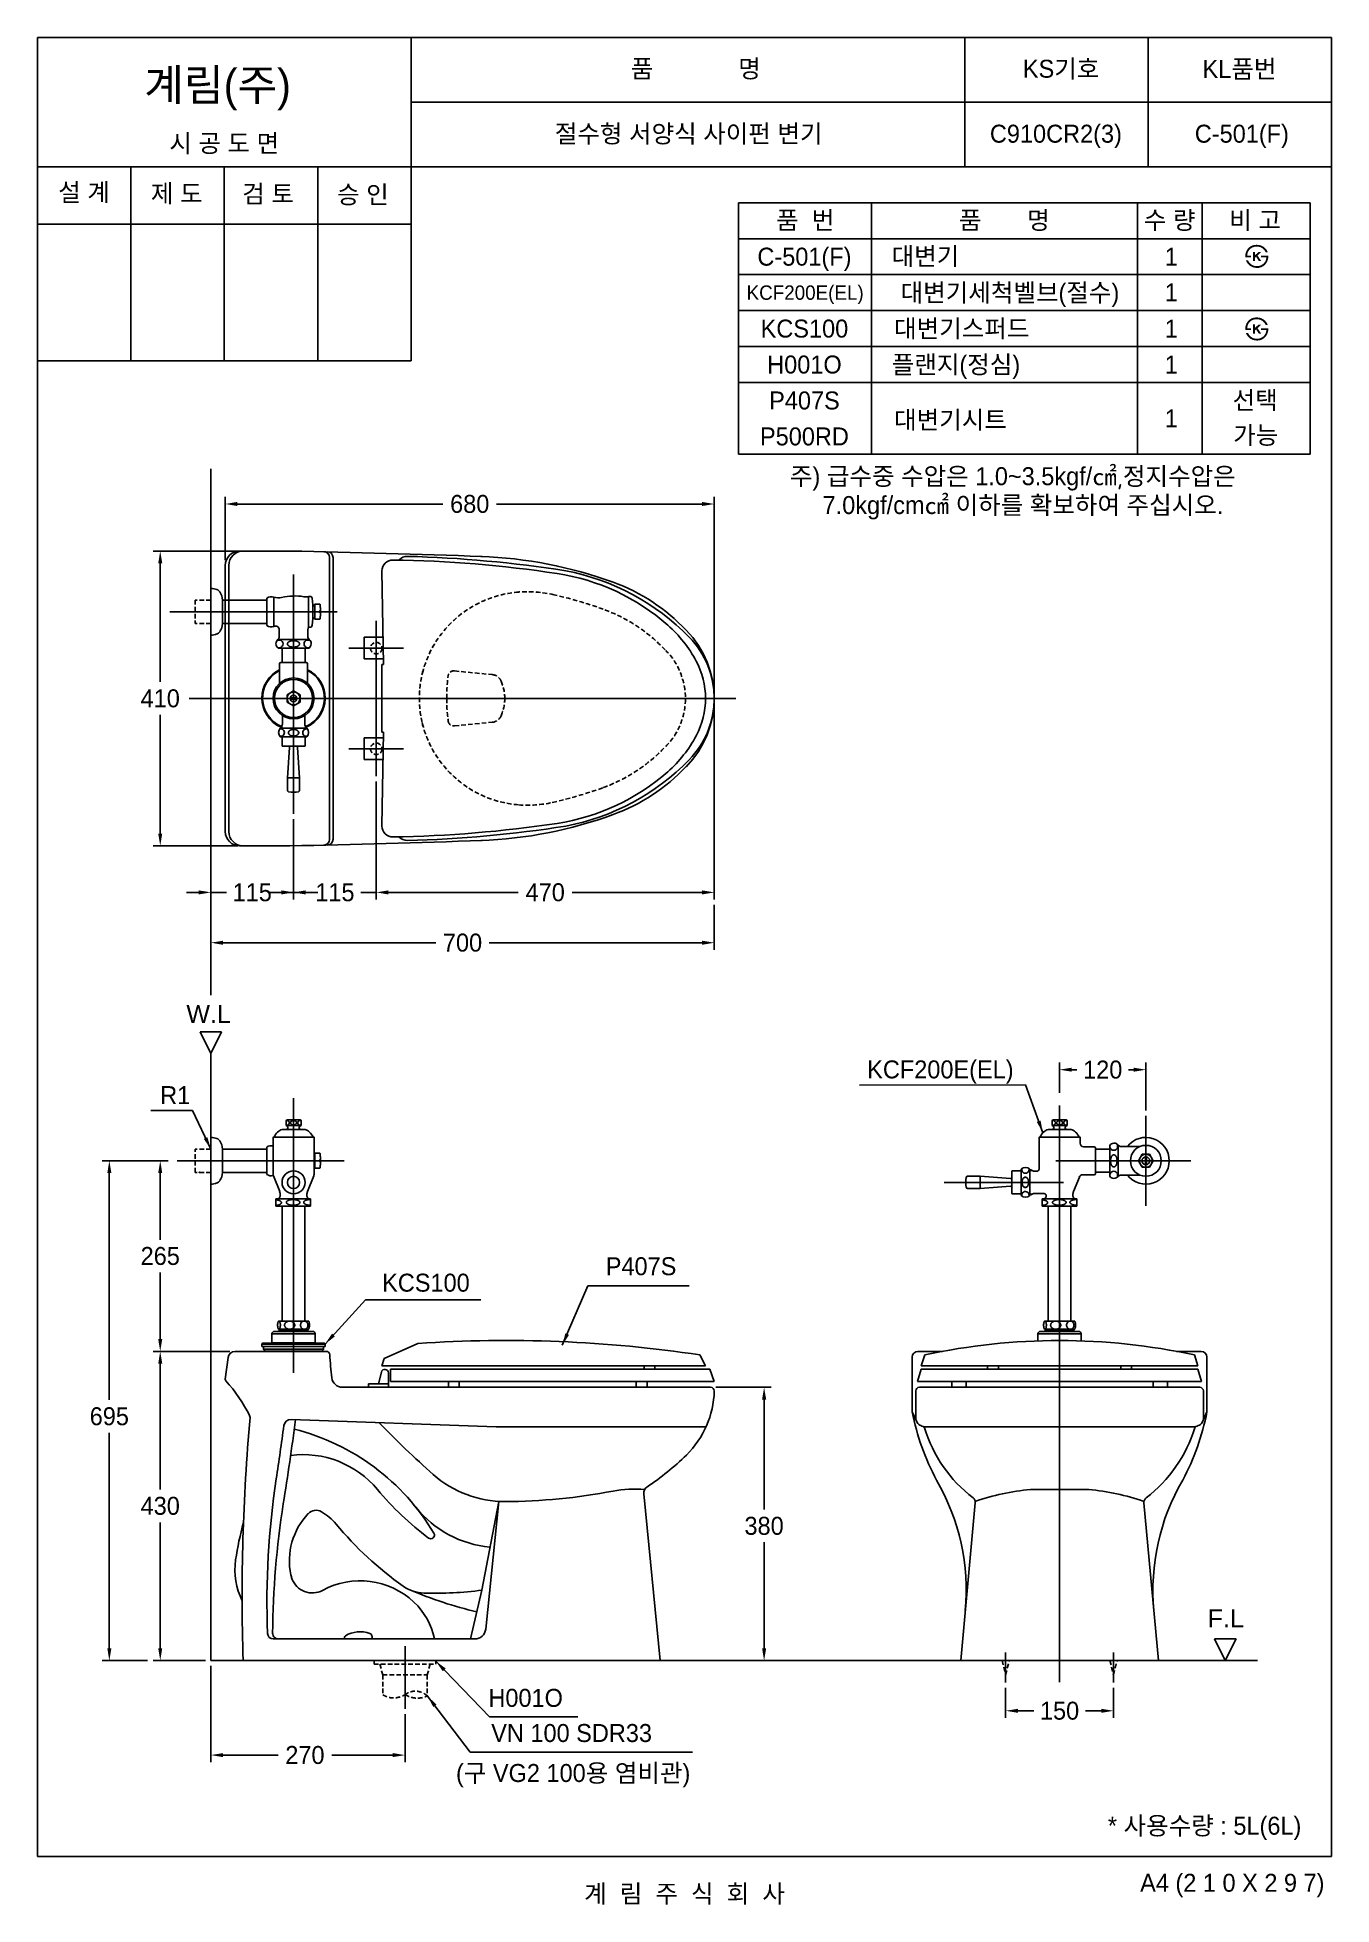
# Model space of a CAD drawing. Header units: millimetres. Extents: x 0 to 3800, y -67 to 2530.
# Drawn here: x 0 to 1800, y -67 to 2530 of the extents above; entities that cross this region are included whole.
import ezdxf
from ezdxf.enums import TextEntityAlignment as Align
from ezdxf.lldxf.tags import DXFTag

# ---------------------------------------------------------------- set-up
doc = ezdxf.new("R2010")
doc.units = ezdxf.units.MM
doc.linetypes.add('DASHED2', pattern=[9.525, 6.35, -3.175])
for name, color, linetype in [('TEXT', 7, 'Continuous'), ('내부선 및 부속', 4, 'Continuous'), ('도각라인', 255, 'Continuous'), ('외형선', 3, 'Continuous'), ('점선', 6, 'DASHED2'), ('중심선', 1, 'DASHED'), ('치수선', 7, 'Continuous')]:
    doc.layers.add(name, color=color, linetype=linetype)
doc.styles.add('____', font='')
doc.styles.add('타이틀', font='H2GTRM.TTF', dxfattribs={"height": 25})
doc.styles.get('____').set_extended_font_data('굴림')
tags = doc.linetypes.add('DASHDOT', pattern=[70, 31, -13, 13, -13]).pattern_tags.tags
tags[10:11] = [DXFTag(74, 4), DXFTag(75, 0), DXFTag(340, '0'), DXFTag(46, 0.0), DXFTag(50, 0.0), DXFTag(44, 0.0), DXFTag(45, 0.0)]
tags[8:9] = [DXFTag(74, 4), DXFTag(75, 0), DXFTag(340, '0'), DXFTag(46, 0.0), DXFTag(50, 0.0), DXFTag(44, 0.0), DXFTag(45, 0.0)]
tags[6:7] = [DXFTag(74, 4), DXFTag(75, 0), DXFTag(340, '0'), DXFTag(46, 0.0), DXFTag(50, 0.0), DXFTag(44, 0.0), DXFTag(45, 0.0)]
tags[4:5] = [DXFTag(74, 4), DXFTag(75, 0), DXFTag(340, '0'), DXFTag(46, 0.0), DXFTag(50, 0.0), DXFTag(44, 0.0), DXFTag(45, 0.0)]
tags = doc.linetypes.add('DASHED', pattern=[25.72, 12.86, -12.86]).pattern_tags.tags
tags[6:7] = [DXFTag(74, 4), DXFTag(75, 0), DXFTag(340, '0'), DXFTag(46, 0.0), DXFTag(50, 0.0), DXFTag(44, 0.0), DXFTag(45, 0.0)]
tags[4:5] = [DXFTag(74, 4), DXFTag(75, 0), DXFTag(340, '0'), DXFTag(46, 0.0), DXFTag(50, 0.0), DXFTag(44, 0.0), DXFTag(45, 0.0)]
doc.dimstyles.new('MSADIM', dxfattribs={"dimtxt": 33, "dimasz": 17, "dimexe": 10, "dimexo": 7.5, "dimgap": 10, "dimtad": 0, "dimtih": 1, "dimtoh": 1, "dimdec": 0, "dimzin": 1, "dimdsep": 46, "dimtxsty": '____', "dimcen": 11.25, "dimadec": 0, "dimazin": 0, "dimtfac": 1, "dimtdec": 0, "dimtix": 1, "dimtmove": 0, "dimatfit": 3, "dimfxl": 1, "dimtolj": 1, "dimtzin": 1, "dimarcsym": 0})

msp = doc.modelspace()

# ---------------------------------------------------------------- texts
at = {"layer": 'TEXT', "style": '타이틀'}
for s, height, p in [('품             명', 25, (915.7, 2486.4)), ('KS기호', 25, (1423.8, 2486.3)), ('KL품번', 25, (1671.8, 2486.1)), ('시 공 도 면', 25, (259.9, 2382.7)), ('절수형 서양식 사이펀 변기', 25, (905.8, 2396)), ('C910CR2(3)', 25, (1416.5, 2396)), ('C-501(F)', 25, (1675.1, 2396)), ('설 계', 25, (65, 2314.6)), ('제 도', 25, (193.8, 2312.9)), ('검 토', 25, (320.8, 2312.3)), ('승 인', 25, (452.7, 2311.4)), ('품  번', 25, (1067.9, 2275.7)), ('품       명', 25, (1344.8, 2275.7)), ('수 량', 25, (1574.8, 2275.7)), ('비 고', 25, (1693.6, 2275.7)), ('C-501(F)', 25, (1066.8, 2225)), ('대변기', 25, (1235.1, 2225.6)), ('1', 25, (1577, 2225)), ('KCF200E(EL)', 20, (1067.8, 2175)), ('대변기세척벨브(절수)', 25, (1352.6, 2175)), ('1', 25, (1577, 2175.4)), ('KCS100', 25, (1066.8, 2125)), ('대변기스퍼드', 25, (1285.6, 2125)), ('1', 25, (1577, 2125)), ('H001O', 25, (1066.8, 2075)), ('플랜지(정심)', 25, (1277.5, 2075)), ('1', 25, (1577, 2075)), ('P407S', 25, (1066.8, 2025)), ('선택', 25, (1693.7, 2025.3)), ('대변기시트', 25, (1269.9, 1998.1)), ('1', 25, (1577, 2000)), ('P500RD', 25, (1066.8, 1975)), ('가능', 25, (1694.4, 1976.8)), ('* 사용수량 : 5L(6L)', 25, (1623.3, 42.9)), ('계  림  주  식  회  사', 25, (900, -51.7))]:
    msp.add_text(s, height=height, dxfattribs=at).set_placement(p, align=Align.MIDDLE_CENTER)
msp.add_text('계림(주)', height=44, dxfattribs=at).set_placement((148.7, 2441.8))
msp.add_text('A4 (2 1 0 X 2 9 7)', height=25, dxfattribs=at).set_placement((1790, -36.5), align=Align.MIDDLE_RIGHT)
at = {"layer": 'TEXT', "char_height": 25, "attachment_point": 1, "line_spacing_factor": 0.963855, "style": '타이틀'}
for s, insert, width in [('\\A1;주) 급수중 수압은 1.0~3.5kgf/㎠{\\fISOCPEUR|b0|i0|c0|p34;,}정지수압은 \\P     7.0kgf/cm㎠ 이하를 확보하여 주십시오.', (1046.6, 1932.2), 820.252), ('\\fArial;W.L', (207.2, 1184.4), 248.993), ('\\A1;P407S', (790.5, 833.5), 248.993), ('\\A1;KCS100', (479.5, 810.6), 380.447), ('\\fArial;F.L', (1627.7, 343.9), 248.993), ('\\A1; H001O', (618.2, 233.2), 361.787), ('\\A1;VN 100 SDR33', (631.2, 184.3), 379.657), ('\\A1;(구 VG2 100{\\fGulim|b0|i0|c129|p50;용 염비관)}', (582.2, 128.7), 379.657)]:
    msp.add_mtext(s, dxfattribs=dict(at, insert=insert, width=width))
at = {"layer": 'TEXT', "linetype": 'Continuous', "insert": (1154.1, 1107.2), "char_height": 25, "width": 248.993, "attachment_point": 1, "line_spacing_factor": 0.963855, "style": '타이틀'}
msp.add_mtext('\\A1;KCF200E(EL)', dxfattribs=at)
at = {"layer": '치수선', "linetype": 'Continuous', "insert": (170.9, 1071.4), "char_height": 25, "width": 248.993, "attachment_point": 1, "line_spacing_factor": 0.963855, "style": '타이틀'}
msp.add_mtext('\\A1;R1', dxfattribs=at)

# ---------------------------------------------------------------- blocks, each defined once
blk = doc.blocks.new('*D3')
at = {"layer": '치수선', "color": 0, "linetype": 'Continuous', "lineweight": -2, "transparency": 16777216}
for p, q in [((261.3, 1803.1), (261.3, 1891)), ((278.3, 1881), (564, 1881)), ((924.3, 1881), (638.6, 1881)), ((941.3, 1618.1), (941.3, 1891))]:
    blk.add_line(p, q, dxfattribs=at)
at = {"layer": '치수선', "color": 0, "linetype": 'Continuous', "transparency": 16777216}
for points in [[(278.3, 1883.9), (278.3, 1878.2), (261.3, 1881)], [(924.3, 1883.9), (924.3, 1878.2), (941.3, 1881)]]:
    blk.add_solid(points, dxfattribs=at)
at = {"layer": '치수선', "color": 0, "linetype": 'Continuous', "transparency": 16777216, "insert": (601.3, 1881), "char_height": 25, "attachment_point": 5, "style": '____'}
blk.add_mtext('\\A1;680', dxfattribs=at)
blk = doc.blocks.new('*D4')
at = {"layer": '치수선', "color": 0, "linetype": 'Continuous', "lineweight": -2, "transparency": 16777216}
for p, q in [((941.3, 1603.1), (941.3, 1330.9)), ((471.3, 1495.1), (471.3, 1330.9)), ((488.3, 1340.9), (668.7, 1340.9)), ((924.3, 1340.9), (744, 1340.9))]:
    blk.add_line(p, q, dxfattribs=at)
at = {"layer": '치수선', "color": 0, "linetype": 'Continuous', "transparency": 16777216}
for points in [[(488.3, 1343.7), (488.3, 1338), (471.3, 1340.9)], [(924.3, 1343.7), (924.3, 1338), (941.3, 1340.9)]]:
    blk.add_solid(points, dxfattribs=at)
at = {"layer": '치수선', "color": 0, "linetype": 'Continuous', "transparency": 16777216, "insert": (706.3, 1340.9), "char_height": 25, "attachment_point": 5, "style": '____'}
blk.add_mtext('\\A1;470', dxfattribs=at)
blk = doc.blocks.new('*D5')
at = {"layer": '치수선', "color": 0, "linetype": 'Continuous', "lineweight": -2, "transparency": 16777216}
for p, q in [((356.3, 1442.7), (356.3, 1330.9)), ((471.3, 1348.4), (471.3, 1350.9)), ((339.3, 1340.9), (322.3, 1340.9)), ((356.3, 1340.9), (377.9, 1340.9)), ((471.3, 1340.9), (449.8, 1340.9)), ((488.3, 1340.9), (505.3, 1340.9))]:
    blk.add_line(p, q, dxfattribs=at)
at = {"layer": '치수선', "color": 0, "linetype": 'Continuous', "transparency": 16777216}
for points in [[(339.3, 1343.7), (339.3, 1338), (356.3, 1340.9)], [(488.3, 1343.7), (488.3, 1338), (471.3, 1340.9)]]:
    blk.add_solid(points, dxfattribs=at)
at = {"layer": '치수선', "color": 0, "linetype": 'Continuous', "transparency": 16777216, "insert": (413.8, 1340.9), "char_height": 25, "attachment_point": 5, "style": '____'}
blk.add_mtext('\\A1;115', dxfattribs=at)
blk = doc.blocks.new('*D6')
at = {"layer": '치수선', "color": 0, "linetype": 'Continuous', "lineweight": -2, "transparency": 16777216}
for p, q in [((356.3, 1442.7), (356.3, 1330.9)), ((241.3, 1348.4), (241.3, 1350.9)), ((224.3, 1340.9), (207.3, 1340.9)), ((241.3, 1340.9), (262.9, 1340.9)), ((356.3, 1340.9), (334.8, 1340.9)), ((373.3, 1340.9), (390.3, 1340.9))]:
    blk.add_line(p, q, dxfattribs=at)
at = {"layer": '치수선', "color": 0, "linetype": 'Continuous', "transparency": 16777216}
for points in [[(224.3, 1343.7), (224.3, 1338), (241.3, 1340.9)], [(373.3, 1343.7), (373.3, 1338), (356.3, 1340.9)]]:
    blk.add_solid(points, dxfattribs=at)
at = {"layer": '치수선', "color": 0, "linetype": 'Continuous', "transparency": 16777216, "insert": (298.8, 1340.9), "char_height": 25, "attachment_point": 5, "style": '____'}
blk.add_mtext('\\A1;115', dxfattribs=at)
blk = doc.blocks.new('*D7')
at = {"layer": '치수선', "color": 0, "linetype": 'Continuous', "lineweight": -2, "transparency": 16777216}
for p, q in [((941.3, 1323.4), (941.3, 1260.9)), ((241.3, 1278.4), (241.3, 1280.9)), ((258.3, 1270.9), (554.2, 1270.9)), ((924.3, 1270.9), (628.4, 1270.9))]:
    blk.add_line(p, q, dxfattribs=at)
at = {"layer": '치수선', "color": 0, "linetype": 'Continuous', "transparency": 16777216}
for points in [[(258.3, 1273.7), (258.3, 1268), (241.3, 1270.9)], [(924.3, 1273.7), (924.3, 1268), (941.3, 1270.9)]]:
    blk.add_solid(points, dxfattribs=at)
at = {"layer": '치수선', "color": 0, "linetype": 'Continuous', "transparency": 16777216, "insert": (591.3, 1270.9), "char_height": 25, "attachment_point": 5, "style": '____'}
blk.add_mtext('\\A1;700', dxfattribs=at)
blk = doc.blocks.new('*D8')
at = {"layer": '치수선', "color": 0, "linetype": 'Continuous', "lineweight": -2, "transparency": 16777216}
for p, q in [((278.8, 1815.6), (160.9, 1815.6)), ((170.9, 1798.6), (170.9, 1633.5)), ((170.9, 1422.6), (170.9, 1587.8)), ((278.8, 1405.6), (160.9, 1405.6))]:
    blk.add_line(p, q, dxfattribs=at)
at = {"layer": '치수선', "color": 0, "linetype": 'Continuous', "transparency": 16777216}
for points in [[(168.1, 1798.6), (173.7, 1798.6), (170.9, 1815.6)], [(168.1, 1422.6), (173.7, 1422.6), (170.9, 1405.6)]]:
    blk.add_solid(points, dxfattribs=at)
at = {"layer": '치수선', "color": 0, "linetype": 'Continuous', "transparency": 16777216, "insert": (170.9, 1610.6), "char_height": 25, "attachment_point": 5, "style": '____'}
blk.add_mtext('\\A1;410', dxfattribs=at)
blk = doc.blocks.new('*D9')
at = {"layer": '치수선', "color": 0, "linetype": 'Continuous', "lineweight": -2, "transparency": 16777216}
for p, q in [((181.8, 967.6), (160.9, 967.6)), ((170.9, 950.6), (170.9, 857.9)), ((170.9, 719.6), (170.9, 812.3)), ((267.6, 702.6), (160.9, 702.6))]:
    blk.add_line(p, q, dxfattribs=at)
at = {"layer": '치수선', "color": 0, "linetype": 'Continuous', "transparency": 16777216}
for points in [[(168.1, 950.6), (173.7, 950.6), (170.9, 967.6)], [(168.1, 719.6), (173.7, 719.6), (170.9, 702.6)]]:
    blk.add_solid(points, dxfattribs=at)
at = {"layer": '치수선', "color": 0, "linetype": 'Continuous', "transparency": 16777216, "insert": (170.9, 835.1), "char_height": 25, "attachment_point": 5, "style": '____'}
blk.add_mtext('\\A1;265', dxfattribs=at)
blk = doc.blocks.new('*D10')
at = {"layer": '치수선', "color": 0, "linetype": 'Continuous', "lineweight": -2, "transparency": 16777216}
for p, q in [((178.4, 702.6), (180.9, 702.6)), ((170.9, 685.6), (170.9, 510.4)), ((170.9, 289.6), (170.9, 464.8)), ((233.8, 272.6), (160.9, 272.6))]:
    blk.add_line(p, q, dxfattribs=at)
at = {"layer": '치수선', "color": 0, "linetype": 'Continuous', "transparency": 16777216}
for points in [[(168.1, 685.6), (173.7, 685.6), (170.9, 702.6)], [(168.1, 289.6), (173.7, 289.6), (170.9, 272.6)]]:
    blk.add_solid(points, dxfattribs=at)
at = {"layer": '치수선', "color": 0, "linetype": 'Continuous', "transparency": 16777216, "insert": (170.9, 487.6), "char_height": 25, "attachment_point": 5, "style": '____'}
blk.add_mtext('\\A1;430', dxfattribs=at)
blk = doc.blocks.new('*D11')
at = {"layer": '치수선', "color": 0, "linetype": 'Continuous', "lineweight": -2, "transparency": 16777216}
for p, q in [((181.8, 967.6), (90.1, 967.6)), ((100.1, 950.6), (100.1, 635)), ((100.1, 289.6), (100.1, 589.4)), ((153.4, 272.6), (90.1, 272.6))]:
    blk.add_line(p, q, dxfattribs=at)
at = {"layer": '치수선', "color": 0, "linetype": 'Continuous', "transparency": 16777216}
for points in [[(97.3, 950.6), (103, 950.6), (100.1, 967.6)], [(97.3, 289.6), (103, 289.6), (100.1, 272.6)]]:
    blk.add_solid(points, dxfattribs=at)
at = {"layer": '치수선', "color": 0, "linetype": 'Continuous', "transparency": 16777216, "insert": (100.1, 612.2), "char_height": 25, "attachment_point": 5, "style": '____'}
blk.add_mtext('\\A1;695', dxfattribs=at)
blk = doc.blocks.new('*D12')
at = {"layer": '치수선', "color": 0, "linetype": 'Continuous', "lineweight": -2, "transparency": 16777216}
for p, q in [((241.3, 265.1), (241.3, 131.1)), ((511.3, 197.9), (511.3, 131.1)), ((258.3, 141.1), (334.8, 141.1)), ((494.3, 141.1), (409.4, 141.1))]:
    blk.add_line(p, q, dxfattribs=at)
at = {"layer": '치수선', "color": 0, "linetype": 'Continuous', "transparency": 16777216}
for points in [[(258.3, 143.9), (258.3, 138.3), (241.3, 141.1)], [(494.3, 143.9), (494.3, 138.3), (511.3, 141.1)]]:
    blk.add_solid(points, dxfattribs=at)
at = {"layer": '치수선', "color": 0, "linetype": 'Continuous', "transparency": 16777216, "insert": (372.1, 141.1), "char_height": 25, "attachment_point": 5, "style": '____'}
blk.add_mtext('\\A1;270', dxfattribs=at)
blk = doc.blocks.new('*D13')
at = {"layer": '치수선', "color": 0, "linetype": 'Continuous', "lineweight": -2, "transparency": 16777216}
for p, q in [((943.8, 652.6), (1020.7, 652.6)), ((1010.7, 635.6), (1010.7, 482.6)), ((1010.7, 289.6), (1010.7, 437)), ((940.8, 272.6), (1020.7, 272.6))]:
    blk.add_line(p, q, dxfattribs=at)
at = {"layer": '치수선', "color": 0, "linetype": 'Continuous', "transparency": 16777216}
for points in [[(1007.9, 635.6), (1013.6, 635.6), (1010.7, 652.6)], [(1007.9, 289.6), (1013.6, 289.6), (1010.7, 272.6)]]:
    blk.add_solid(points, dxfattribs=at)
at = {"layer": '치수선', "color": 0, "linetype": 'Continuous', "transparency": 16777216, "insert": (1010.7, 459.8), "char_height": 25, "attachment_point": 5, "style": '____'}
blk.add_mtext('\\A1;380', dxfattribs=at)
blk = doc.blocks.new('*D14')
at = {"layer": '치수선', "color": 0, "linetype": 'Continuous', "lineweight": -2, "transparency": 16777216}
for p, q in [((1346.6, 234.7), (1346.6, 192.7)), ((1496.6, 234.7), (1496.6, 192.7)), ((1363.6, 202.7), (1385.7, 202.7)), ((1479.6, 202.7), (1457.6, 202.7))]:
    blk.add_line(p, q, dxfattribs=at)
at = {"layer": '치수선', "color": 0, "linetype": 'Continuous', "transparency": 16777216}
for points in [[(1363.6, 205.5), (1363.6, 199.9), (1346.6, 202.7)], [(1479.6, 205.5), (1479.6, 199.9), (1496.6, 202.7)]]:
    blk.add_solid(points, dxfattribs=at)
at = {"layer": '치수선', "color": 0, "linetype": 'Continuous', "transparency": 16777216, "insert": (1421.6, 202.7), "char_height": 25, "attachment_point": 5, "style": '____'}
blk.add_mtext('\\A1;150', dxfattribs=at)
blk = doc.blocks.new('*D15')
at = {"layer": '치수선', "color": 0, "linetype": 'Continuous', "lineweight": -2, "transparency": 16777216}
for p, q in [((1421.6, 1062.1), (1421.6, 1104.3)), ((1438.6, 1094.3), (1445.7, 1094.3)), ((1524.6, 1094.3), (1517.6, 1094.3)), ((1541.6, 1037.6), (1541.6, 1104.3))]:
    blk.add_line(p, q, dxfattribs=at)
at = {"layer": '치수선', "color": 0, "linetype": 'Continuous', "transparency": 16777216}
for points in [[(1438.6, 1097.1), (1438.6, 1091.5), (1421.6, 1094.3)], [(1524.6, 1097.1), (1524.6, 1091.5), (1541.6, 1094.3)]]:
    blk.add_solid(points, dxfattribs=at)
at = {"layer": '치수선', "color": 0, "linetype": 'Continuous', "transparency": 16777216, "insert": (1481.6, 1094.3), "char_height": 25, "attachment_point": 5, "style": '____'}
blk.add_mtext('\\A1;120', dxfattribs=at)

# ---------------------------------------------------------------- dimensions: what is measured, and where the dimension line sits
at = {"layer": '치수선', "linetype": 'Continuous'}
for base, p1, p2, picture, middle in [((941.3, 1881), (261.3, 1795.6), (941.3, 1610.6), '*D3', (601.3, 1881)), ((941.3, 1340.9), (471.3, 1502.6), (941.3, 1610.6), '*D4', (706.3, 1340.9)), ((1541.6, 1094.3), (1421.6, 1054.6), (1541.6, 1030.1), '*D15', (1481.6, 1094.3)), ((511.3, 141.1), (241.3, 272.6), (511.3, 205.4), '*D12', (372.1, 141.1))]:
    dim = msp.add_linear_dim(base=base, p1=p1, p2=p2, dimstyle='MSADIM', override={"dimtxt": 25}, dxfattribs=at)
    dim.commit()
    dim.dimension.update_dxf_attribs({"geometry": picture, "text_midpoint": middle, "dimtype": 160})
for base, p1, p2, picture, middle in [((170.9, 1405.6), (286.3, 1815.6), (286.3, 1405.6), '*D8', (170.9, 1610.6)), ((100.1, 272.6), (189.3, 967.6), (160.9, 272.6), '*D11', (100.1, 612.2)), ((1010.7, 272.6), (936.3, 652.6), (933.3, 272.6), '*D13', (1010.7, 459.8))]:
    dim = msp.add_linear_dim(base=base, p1=p1, p2=p2, angle=90, dimstyle='MSADIM', override={"dimtxt": 25}, dxfattribs=at)
    dim.commit()
    dim.dimension.update_dxf_attribs({"geometry": picture, "text_midpoint": middle, "dimtype": 160})
for base, p1, p2, picture, middle in [((356.3, 1340.9), (241.3, 1340.9), (356.3, 1450.2), '*D6', (298.8, 1340.9)), ((471.3, 1340.9), (356.3, 1450.2), (471.3, 1340.9), '*D5', (413.8, 1340.9)), ((241.3, 1270.9), (941.3, 1330.9), (241.3, 1270.9), '*D7', (591.3, 1270.9)), ((1496.6, 202.7), (1346.6, 242.2), (1496.6, 242.2), '*D14', (1421.6, 202.7))]:
    dim = msp.add_linear_dim(base=base, p1=p1, p2=p2, dimstyle='MSADIM', override={"dimtxt": 25}, dxfattribs=at)
    dim.commit()
    dim.dimension.update_dxf_attribs({"geometry": picture, "text_midpoint": middle})
for base, p1, p2, picture, middle in [((170.9, 702.6), (189.3, 967.6), (275.1, 702.6), '*D9', (170.9, 835.1)), ((170.9, 272.6), (170.9, 702.6), (241.3, 272.6), '*D10', (170.9, 487.6))]:
    dim = msp.add_linear_dim(base=base, p1=p1, p2=p2, angle=90, dimstyle='MSADIM', override={"dimtxt": 25}, dxfattribs=at)
    dim.commit()
    dim.dimension.update_dxf_attribs({"geometry": picture, "text_midpoint": middle})

# ---------------------------------------------------------------- hatches: boundary and pattern name
at = {"layer": 'TEXT'}
for points in [[(1679.9, 2224.2), (1679.8, 2224.6), (1679.8, 2225), (1679.8, 2225.4), (1679.8, 2225.8), (1679.8, 2226.2), (1679.9, 2226.6), (1679.9, 2227), (1679.9, 2227.4), (1680, 2227.8), (1680, 2228.2), (1680.1, 2228.6), (1680.2, 2229), (1680.3, 2229.4), (1680.4, 2229.8), (1680.5, 2230.1), (1680.6, 2230.5), (1680.7, 2230.9), (1680.8, 2231.3), (1681, 2231.7), (1681.1, 2232), (1681.3, 2232.4), (1681.4, 2232.7), (1681.6, 2233.1), (1681.8, 2233.4), (1682, 2233.8), (1682.1, 2234.1), (1682.4, 2234.4), (1682.6, 2234.8), (1682.8, 2235.1), (1683, 2235.4), (1683.2, 2235.7), (1683.8, 2236.3), (1684, 2236.6), (1684.3, 2236.9), (1684.6, 2237.2), (1684.9, 2237.5), (1685.2, 2237.8), (1685.5, 2238), (1685.8, 2238.3), (1686.1, 2238.5), (1686.4, 2238.7), (1686.8, 2239), (1687.1, 2239.2), (1687.4, 2239.4), (1687.8, 2239.6), (1688.2, 2239.8), (1688.5, 2239.9), (1688.9, 2240.1), (1689.3, 2240.3), (1689.7, 2240.5), (1690.2, 2240.6), (1690.6, 2240.7), (1691, 2240.9), (1691.5, 2241), (1691.9, 2241.1), (1692.4, 2241.2), (1692.8, 2241.2), (1693.3, 2241.3), (1693.8, 2241.4), (1694.2, 2241.4), (1694.7, 2241.4), (1695.2, 2241.5), (1695.7, 2241.5), (1696.5, 2241.5), (1696.8, 2241.4), (1697.2, 2241.4), (1697.6, 2241.4), (1697.9, 2241.3), (1698.3, 2241.3), (1698.6, 2241.2), (1699, 2241.2), (1699.3, 2241.1), (1699.7, 2241), (1700, 2241), (1700.4, 2240.9), (1700.7, 2240.8), (1701, 2240.7), (1701.4, 2240.6), (1701.7, 2240.5), (1702, 2240.4), (1702.3, 2240.2), (1702.6, 2240.1), (1702.9, 2240), (1703.2, 2239.8), (1703.5, 2239.7), (1703.8, 2239.5), (1704.1, 2239.4), (1704.4, 2239.2), (1704.7, 2239), (1705, 2238.9), (1705.2, 2238.7), (1705.5, 2238.5), (1705.8, 2238.3), (1706.1, 2238.1), (1706.5, 2237.7), (1706.9, 2237.4), (1707.3, 2237), (1707.7, 2236.6), (1708, 2236.2), (1708.4, 2235.8), (1708.7, 2235.4), (1709.1, 2234.9), (1709.4, 2234.5), (1709.7, 2234), (1710, 2233.5), (1710.3, 2233), (1710.5, 2232.5), (1710.8, 2232), (1711, 2231.5), (1711.3, 2230.9), (1711.3, 2230.9), (1708.2, 2230.9), (1708.2, 2230.9), (1708.1, 2231.1), (1708, 2231.3), (1708, 2231.4), (1707.9, 2231.6), (1707.8, 2231.8), (1707.7, 2232), (1707.7, 2232.1), (1707.6, 2232.3), (1707.5, 2232.5), (1707.4, 2232.6), (1707.3, 2232.8), (1707.2, 2233), (1707.1, 2233.1), (1707, 2233.3), (1706.9, 2233.5), (1706.7, 2233.6), (1706.6, 2233.8), (1706.5, 2233.9), (1706.2, 2234.3), (1705.9, 2234.6), (1705.6, 2234.9), (1705.3, 2235.2), (1705, 2235.5), (1704.7, 2235.8), (1704.3, 2236.1), (1704.1, 2236.3), (1703.8, 2236.4), (1703.6, 2236.6), (1703.4, 2236.8), (1703.1, 2236.9), (1702.9, 2237.1), (1702.6, 2237.2), (1702.4, 2237.4), (1702.2, 2237.5), (1701.9, 2237.6), (1701.7, 2237.7), (1701.4, 2237.8), (1701.2, 2238), (1700.9, 2238.1), (1700.6, 2238.2), (1700.4, 2238.3), (1700.1, 2238.3), (1699.9, 2238.4), (1699.6, 2238.5), (1699.3, 2238.6), (1699.1, 2238.6), (1698.8, 2238.7), (1698.5, 2238.7), (1698.2, 2238.8), (1698, 2238.8), (1697.7, 2238.9), (1697.4, 2238.9), (1697.1, 2238.9), (1696.8, 2239), (1696.5, 2239), (1696.3, 2239), (1696, 2239), (1695.6, 2239), (1695.3, 2239), (1694.9, 2238.9), (1694.6, 2238.9), (1694.3, 2238.9), (1693.9, 2238.9), (1693.6, 2238.8), (1693.3, 2238.8), (1693, 2238.7), (1692.7, 2238.7), (1692.3, 2238.6), (1692, 2238.5), (1691.7, 2238.4), (1691.4, 2238.3), (1691.1, 2238.2), (1690.9, 2238.1), (1690.6, 2238), (1690.3, 2237.9), (1690, 2237.8), (1689.7, 2237.7), (1689.4, 2237.5), (1689.2, 2237.4), (1688.9, 2237.3), (1688.7, 2237.1), (1688.4, 2236.9), (1688.1, 2236.8), (1687.9, 2236.6), (1687.6, 2236.4), (1687.4, 2236.2), (1687.2, 2236), (1686.9, 2235.8), (1686.7, 2235.6), (1686.5, 2235.4), (1686.2, 2235.2), (1686, 2235), (1685.8, 2234.7), (1685.6, 2234.5), (1685.4, 2234.3), (1685.2, 2234), (1685, 2233.8), (1684.8, 2233.5), (1684.7, 2233.3), (1684.5, 2233), (1684.3, 2232.7), (1684.2, 2232.5), (1684, 2232.2), (1683.9, 2231.9), (1683.8, 2231.6), (1683.7, 2231.3), (1683.5, 2231.1), (1683.4, 2230.8), (1683.3, 2230.5), (1683.2, 2230.2), (1683.1, 2229.8), (1683, 2229.5), (1683, 2229.2), (1682.9, 2228.9), (1682.8, 2228.6), (1682.8, 2228.2), (1682.7, 2227.9), (1682.7, 2227.6), (1682.7, 2227.2), (1682.6, 2226.9), (1682.6, 2226.5), (1682.6, 2226.5), (1687.8, 2226.5), (1687.8, 2226.5), (1687.8, 2226.5), (1687.8, 2224.2), (1687.8, 2224.2), (1687.8, 2224.2), (1679.9, 2224.2)], [(1712, 2226.5), (1712, 2226.1), (1712, 2225.6), (1712, 2225.2), (1712, 2224.8), (1711.9, 2224.3), (1711.9, 2223.9), (1711.9, 2223.5), (1711.8, 2223.1), (1711.7, 2222.7), (1711.6, 2222.2), (1711.6, 2221.8), (1711.5, 2221.4), (1711.3, 2221), (1711.2, 2220.6), (1711.1, 2220.2), (1711, 2219.8), (1710.8, 2219.4), (1710.7, 2219), (1710.5, 2218.7), (1710.4, 2218.3), (1710.2, 2217.9), (1710, 2217.6), (1709.8, 2217.2), (1709.6, 2216.9), (1709.4, 2216.5), (1709.2, 2216.2), (1709, 2215.9), (1708.8, 2215.5), (1708.5, 2215.2), (1708.3, 2214.9), (1708, 2214.6), (1707.8, 2214.3), (1707.5, 2214), (1707.2, 2213.7), (1707, 2213.5), (1706.7, 2213.2), (1706.4, 2212.9), (1706.1, 2212.7), (1705.8, 2212.4), (1705.5, 2212.2), (1705.2, 2212), (1704.8, 2211.8), (1704.5, 2211.6), (1704.2, 2211.4), (1703.8, 2211.2), (1703.5, 2211), (1703.1, 2210.8), (1702.8, 2210.7), (1702.4, 2210.5), (1702.1, 2210.3), (1701.7, 2210.2), (1701.3, 2210.1), (1700.9, 2209.9), (1700.5, 2209.8), (1700.2, 2209.7), (1699.8, 2209.6), (1699.4, 2209.6), (1699, 2209.5), (1698.6, 2209.4), (1698.2, 2209.4), (1697.8, 2209.4), (1697.4, 2209.3), (1697, 2209.3), (1696.6, 2209.3), (1695.9, 2209.3), (1695.3, 2209.3), (1694.6, 2209.4), (1694, 2209.5), (1693.3, 2209.5), (1693, 2209.6), (1692.7, 2209.7), (1692.4, 2209.7), (1692.1, 2209.8), (1691.8, 2209.9), (1691.5, 2209.9), (1691.2, 2210), (1691, 2210.1), (1690.7, 2210.2), (1690.4, 2210.3), (1690.1, 2210.4), (1689.8, 2210.5), (1689.5, 2210.6), (1689.3, 2210.7), (1689, 2210.9), (1688.7, 2211), (1688.5, 2211.1), (1688.2, 2211.3), (1687.9, 2211.4), (1687.7, 2211.6), (1687.4, 2211.7), (1686.9, 2212), (1686.6, 2212.2), (1686.4, 2212.4), (1686.1, 2212.6), (1685.9, 2212.8), (1685.6, 2213), (1685.4, 2213.2), (1685.1, 2213.4), (1684.9, 2213.6), (1684.7, 2213.8), (1684.5, 2214.1), (1684.2, 2214.3), (1684, 2214.5), (1683.8, 2214.8), (1683.6, 2215), (1683.4, 2215.2), (1683.2, 2215.5), (1683, 2215.8), (1682.8, 2216), (1682.6, 2216.3), (1682.5, 2216.6), (1682.3, 2216.8), (1682.1, 2217.1), (1681.9, 2217.4), (1681.8, 2217.7), (1681.6, 2218), (1681.5, 2218.3), (1681.3, 2218.6), (1681, 2219.2), (1680.8, 2219.9), (1680.8, 2219.9), (1683.7, 2219.9), (1683.7, 2219.9), (1683.9, 2219.4), (1684.2, 2219), (1684.4, 2218.6), (1684.6, 2218.2), (1684.9, 2217.9), (1685.1, 2217.5), (1685.4, 2217.1), (1685.7, 2216.8), (1685.9, 2216.5), (1686.2, 2216.1), (1686.5, 2215.8), (1686.8, 2215.5), (1687.1, 2215.2), (1687.4, 2215), (1687.7, 2214.7), (1688, 2214.5), (1688.2, 2214.3), (1688.4, 2214.1), (1688.7, 2214), (1688.9, 2213.8), (1689.1, 2213.7), (1689.4, 2213.5), (1689.6, 2213.4), (1689.9, 2213.2), (1690.1, 2213.1), (1690.4, 2213), (1690.6, 2212.9), (1690.9, 2212.8), (1691.1, 2212.7), (1691.4, 2212.6), (1691.7, 2212.5), (1691.9, 2212.4), (1692.2, 2212.3), (1692.5, 2212.3), (1692.7, 2212.2), (1693, 2212.1), (1693.3, 2212.1), (1693.6, 2212), (1693.9, 2212), (1694.2, 2212), (1694.5, 2211.9), (1694.8, 2211.9), (1695.1, 2211.9), (1695.4, 2211.9), (1695.7, 2211.9), (1696, 2211.9), (1696.3, 2211.9), (1697.1, 2211.9), (1697.4, 2211.9), (1697.7, 2212), (1698, 2212), (1698.2, 2212), (1698.5, 2212), (1698.7, 2212.1), (1699, 2212.1), (1699.3, 2212.2), (1699.5, 2212.2), (1699.8, 2212.3), (1700, 2212.4), (1700.3, 2212.5), (1700.5, 2212.5), (1700.8, 2212.6), (1701, 2212.7), (1701.3, 2212.8), (1701.5, 2212.9), (1701.8, 2213), (1702, 2213.1), (1702.3, 2213.3), (1702.5, 2213.4), (1702.7, 2213.5), (1703, 2213.7), (1703.2, 2213.8), (1703.4, 2213.9), (1703.7, 2214.1), (1703.9, 2214.3), (1704.1, 2214.4), (1704.3, 2214.6), (1704.6, 2214.8), (1704.8, 2215), (1705.1, 2215.2), (1705.3, 2215.4), (1705.6, 2215.7), (1705.8, 2215.9), (1706, 2216.1), (1706.2, 2216.4), (1706.4, 2216.6), (1706.6, 2216.9), (1706.8, 2217.1), (1707, 2217.4), (1707.2, 2217.7), (1707.3, 2218), (1707.5, 2218.2), (1707.7, 2218.5), (1707.8, 2218.8), (1708, 2219.1), (1708.1, 2219.4), (1708.2, 2219.7), (1708.3, 2220), (1708.4, 2220.4), (1708.6, 2220.7), (1708.7, 2221), (1708.7, 2221.3), (1708.8, 2221.7), (1708.9, 2222), (1709, 2222.4), (1709, 2222.7), (1709.1, 2223.1), (1709.1, 2223.4), (1709.2, 2223.8), (1709.2, 2224.2), (1709.2, 2224.2), (1701.8, 2224.2), (1701.8, 2224.2), (1701.8, 2224.2), (1701.8, 2226.5), (1701.8, 2226.5), (1701.8, 2226.5), (1712, 2226.5)], [(1693.6, 2227.2), (1698.4, 2231.6), (1702.3, 2231.6), (1696.9, 2226.6), (1701.9, 2219.1), (1698.6, 2219.1), (1695, 2224.8), (1693.6, 2223.6), (1693.6, 2219.1), (1690.7, 2219.1), (1690.7, 2231.7), (1693.6, 2231.7)], [(1679.9, 2123.2), (1679.8, 2123.6), (1679.8, 2124), (1679.8, 2124.4), (1679.8, 2124.8), (1679.8, 2125.2), (1679.9, 2125.6), (1679.9, 2126), (1679.9, 2126.4), (1680, 2126.8), (1680, 2127.2), (1680.1, 2127.6), (1680.2, 2128), (1680.3, 2128.4), (1680.4, 2128.8), (1680.5, 2129.1), (1680.6, 2129.5), (1680.7, 2129.9), (1680.8, 2130.3), (1681, 2130.7), (1681.1, 2131), (1681.3, 2131.4), (1681.4, 2131.8), (1681.6, 2132.1), (1681.8, 2132.5), (1682, 2132.8), (1682.1, 2133.1), (1682.4, 2133.5), (1682.6, 2133.8), (1682.8, 2134.1), (1683, 2134.4), (1683.2, 2134.7), (1683.8, 2135.3), (1684, 2135.6), (1684.3, 2135.9), (1684.6, 2136.2), (1684.9, 2136.5), (1685.2, 2136.8), (1685.5, 2137), (1685.8, 2137.3), (1686.1, 2137.5), (1686.4, 2137.7), (1686.8, 2138), (1687.1, 2138.2), (1687.4, 2138.4), (1687.8, 2138.6), (1688.2, 2138.8), (1688.5, 2139), (1688.9, 2139.1), (1689.3, 2139.3), (1689.7, 2139.5), (1690.2, 2139.6), (1690.6, 2139.7), (1691, 2139.9), (1691.5, 2140), (1691.9, 2140.1), (1692.4, 2140.2), (1692.8, 2140.3), (1693.3, 2140.3), (1693.8, 2140.4), (1694.2, 2140.4), (1694.7, 2140.5), (1695.2, 2140.5), (1695.7, 2140.5), (1696.5, 2140.5), (1696.8, 2140.4), (1697.2, 2140.4), (1697.6, 2140.4), (1697.9, 2140.3), (1698.3, 2140.3), (1698.6, 2140.2), (1699, 2140.2), (1699.3, 2140.1), (1699.7, 2140.1), (1700, 2140), (1700.4, 2139.9), (1700.7, 2139.8), (1701, 2139.7), (1701.4, 2139.6), (1701.7, 2139.5), (1702, 2139.4), (1702.3, 2139.3), (1702.6, 2139.1), (1702.9, 2139), (1703.2, 2138.8), (1703.5, 2138.7), (1703.8, 2138.5), (1704.1, 2138.4), (1704.4, 2138.2), (1704.7, 2138), (1705, 2137.9), (1705.2, 2137.7), (1705.5, 2137.5), (1705.8, 2137.3), (1706.1, 2137.1), (1706.5, 2136.7), (1706.9, 2136.4), (1707.3, 2136), (1707.7, 2135.6), (1708, 2135.2), (1708.4, 2134.8), (1708.7, 2134.4), (1709.1, 2133.9), (1709.4, 2133.5), (1709.7, 2133), (1710, 2132.5), (1710.3, 2132), (1710.5, 2131.5), (1710.8, 2131), (1711, 2130.5), (1711.3, 2129.9), (1711.3, 2129.9), (1708.2, 2129.9), (1708.2, 2129.9), (1708.1, 2130.1), (1708, 2130.3), (1708, 2130.4), (1707.9, 2130.6), (1707.8, 2130.8), (1707.7, 2131), (1707.7, 2131.1), (1707.6, 2131.3), (1707.5, 2131.5), (1707.4, 2131.6), (1707.3, 2131.8), (1707.2, 2132), (1707.1, 2132.1), (1707, 2132.3), (1706.9, 2132.5), (1706.7, 2132.6), (1706.6, 2132.8), (1706.5, 2132.9), (1706.2, 2133.3), (1705.9, 2133.6), (1705.6, 2133.9), (1705.3, 2134.2), (1705, 2134.5), (1704.7, 2134.8), (1704.3, 2135.1), (1704.1, 2135.3), (1703.8, 2135.4), (1703.6, 2135.6), (1703.4, 2135.8), (1703.1, 2135.9), (1702.9, 2136.1), (1702.6, 2136.2), (1702.4, 2136.4), (1702.2, 2136.5), (1701.9, 2136.6), (1701.7, 2136.7), (1701.4, 2136.9), (1701.2, 2137), (1700.9, 2137.1), (1700.6, 2137.2), (1700.4, 2137.3), (1700.1, 2137.4), (1699.9, 2137.4), (1699.6, 2137.5), (1699.3, 2137.6), (1699.1, 2137.6), (1698.8, 2137.7), (1698.5, 2137.8), (1698.2, 2137.8), (1698, 2137.8), (1697.7, 2137.9), (1697.4, 2137.9), (1697.1, 2137.9), (1696.8, 2138), (1696.5, 2138), (1696.3, 2138), (1696, 2138), (1695.6, 2138), (1695.3, 2138), (1694.9, 2138), (1694.6, 2137.9), (1694.3, 2137.9), (1693.9, 2137.9), (1693.6, 2137.8), (1693.3, 2137.8), (1693, 2137.7), (1692.7, 2137.7), (1692.3, 2137.6), (1692, 2137.5), (1691.7, 2137.4), (1691.4, 2137.3), (1691.1, 2137.3), (1690.9, 2137.2), (1690.6, 2137), (1690.3, 2136.9), (1690, 2136.8), (1689.7, 2136.7), (1689.4, 2136.5), (1689.2, 2136.4), (1688.9, 2136.3), (1688.7, 2136.1), (1688.4, 2135.9), (1688.1, 2135.8), (1687.9, 2135.6), (1687.6, 2135.4), (1687.4, 2135.2), (1687.2, 2135.1), (1686.9, 2134.9), (1686.7, 2134.6), (1686.5, 2134.4), (1686.2, 2134.2), (1686, 2134), (1685.8, 2133.8), (1685.6, 2133.5), (1685.4, 2133.3), (1685.2, 2133), (1685, 2132.8), (1684.8, 2132.5), (1684.7, 2132.3), (1684.5, 2132), (1684.3, 2131.7), (1684.2, 2131.5), (1684, 2131.2), (1683.9, 2130.9), (1683.8, 2130.6), (1683.7, 2130.4), (1683.5, 2130.1), (1683.4, 2129.8), (1683.3, 2129.5), (1683.2, 2129.2), (1683.1, 2128.9), (1683, 2128.5), (1683, 2128.2), (1682.9, 2127.9), (1682.8, 2127.6), (1682.8, 2127.2), (1682.7, 2126.9), (1682.7, 2126.6), (1682.7, 2126.2), (1682.6, 2125.9), (1682.6, 2125.5), (1682.6, 2125.5), (1687.8, 2125.5), (1687.8, 2125.5), (1687.8, 2125.5), (1687.8, 2123.2), (1687.8, 2123.2), (1687.8, 2123.2), (1679.9, 2123.2)], [(1693.6, 2126.2), (1698.4, 2130.6), (1702.3, 2130.6), (1696.9, 2125.6), (1701.9, 2118.1), (1698.6, 2118.1), (1695, 2123.8), (1693.6, 2122.6), (1693.6, 2118.1), (1690.7, 2118.1), (1690.7, 2130.7), (1693.6, 2130.7)], [(1712, 2125.5), (1712, 2125.1), (1712, 2124.7), (1712, 2124.2), (1712, 2123.8), (1711.9, 2123.4), (1711.9, 2122.9), (1711.9, 2122.5), (1711.8, 2122.1), (1711.7, 2121.7), (1711.6, 2121.2), (1711.6, 2120.8), (1711.5, 2120.4), (1711.3, 2120), (1711.2, 2119.6), (1711.1, 2119.2), (1711, 2118.8), (1710.8, 2118.4), (1710.7, 2118), (1710.5, 2117.7), (1710.4, 2117.3), (1710.2, 2116.9), (1710, 2116.6), (1709.8, 2116.2), (1709.6, 2115.9), (1709.4, 2115.5), (1709.2, 2115.2), (1709, 2114.9), (1708.8, 2114.6), (1708.5, 2114.2), (1708.3, 2113.9), (1708, 2113.6), (1707.8, 2113.3), (1707.5, 2113), (1707.2, 2112.7), (1707, 2112.5), (1706.7, 2112.2), (1706.4, 2111.9), (1706.1, 2111.7), (1705.8, 2111.5), (1705.5, 2111.2), (1705.2, 2111), (1704.8, 2110.8), (1704.5, 2110.6), (1704.2, 2110.4), (1703.8, 2110.2), (1703.5, 2110), (1703.1, 2109.8), (1702.8, 2109.7), (1702.4, 2109.5), (1702.1, 2109.4), (1701.7, 2109.2), (1701.3, 2109.1), (1700.9, 2109), (1700.5, 2108.8), (1700.2, 2108.7), (1699.8, 2108.7), (1699.4, 2108.6), (1699, 2108.5), (1698.6, 2108.5), (1698.2, 2108.4), (1697.8, 2108.4), (1697.4, 2108.3), (1697, 2108.3), (1696.6, 2108.3), (1695.9, 2108.3), (1695.3, 2108.4), (1694.6, 2108.4), (1694, 2108.5), (1693.3, 2108.6), (1693, 2108.6), (1692.7, 2108.7), (1692.4, 2108.7), (1692.1, 2108.8), (1691.8, 2108.9), (1691.5, 2108.9), (1691.2, 2109), (1691, 2109.1), (1690.7, 2109.2), (1690.4, 2109.3), (1690.1, 2109.4), (1689.8, 2109.5), (1689.5, 2109.6), (1689.3, 2109.7), (1689, 2109.9), (1688.7, 2110), (1688.5, 2110.1), (1688.2, 2110.3), (1687.9, 2110.4), (1687.7, 2110.6), (1687.4, 2110.7), (1686.9, 2111.1), (1686.6, 2111.2), (1686.4, 2111.4), (1686.1, 2111.6), (1685.9, 2111.8), (1685.6, 2112), (1685.4, 2112.2), (1685.1, 2112.4), (1684.9, 2112.6), (1684.7, 2112.8), (1684.5, 2113.1), (1684.2, 2113.3), (1684, 2113.5), (1683.8, 2113.8), (1683.6, 2114), (1683.4, 2114.3), (1683.2, 2114.5), (1683, 2114.8), (1682.8, 2115), (1682.6, 2115.3), (1682.5, 2115.6), (1682.3, 2115.8), (1682.1, 2116.1), (1681.9, 2116.4), (1681.8, 2116.7), (1681.6, 2117), (1681.5, 2117.3), (1681.3, 2117.6), (1681, 2118.2), (1680.8, 2118.9), (1680.8, 2118.9), (1683.7, 2118.9), (1683.7, 2118.9), (1683.9, 2118.5), (1684.2, 2118), (1684.4, 2117.6), (1684.6, 2117.2), (1684.9, 2116.9), (1685.1, 2116.5), (1685.4, 2116.1), (1685.7, 2115.8), (1685.9, 2115.5), (1686.2, 2115.1), (1686.5, 2114.8), (1686.8, 2114.5), (1687.1, 2114.3), (1687.4, 2114), (1687.7, 2113.7), (1688, 2113.5), (1688.2, 2113.3), (1688.4, 2113.1), (1688.7, 2113), (1688.9, 2112.8), (1689.1, 2112.7), (1689.4, 2112.5), (1689.6, 2112.4), (1689.9, 2112.3), (1690.1, 2112.1), (1690.4, 2112), (1690.6, 2111.9), (1690.9, 2111.8), (1691.1, 2111.7), (1691.4, 2111.6), (1691.7, 2111.5), (1691.9, 2111.4), (1692.2, 2111.4), (1692.5, 2111.3), (1692.7, 2111.2), (1693, 2111.2), (1693.3, 2111.1), (1693.6, 2111.1), (1693.9, 2111), (1694.2, 2111), (1694.5, 2111), (1694.8, 2110.9), (1695.1, 2110.9), (1695.4, 2110.9), (1695.7, 2110.9), (1696, 2110.9), (1696.3, 2110.9), (1697.1, 2110.9), (1697.4, 2110.9), (1697.7, 2111), (1698, 2111), (1698.2, 2111), (1698.5, 2111.1), (1698.7, 2111.1), (1699, 2111.1), (1699.3, 2111.2), (1699.5, 2111.3), (1699.8, 2111.3), (1700, 2111.4), (1700.3, 2111.5), (1700.5, 2111.5), (1700.8, 2111.6), (1701, 2111.7), (1701.3, 2111.8), (1701.5, 2111.9), (1701.8, 2112), (1702, 2112.2), (1702.3, 2112.3), (1702.5, 2112.4), (1702.7, 2112.5), (1703, 2112.7), (1703.2, 2112.8), (1703.4, 2113), (1703.7, 2113.1), (1703.9, 2113.3), (1704.1, 2113.4), (1704.3, 2113.6), (1704.6, 2113.8), (1704.8, 2114), (1705.1, 2114.2), (1705.3, 2114.4), (1705.6, 2114.7), (1705.8, 2114.9), (1706, 2115.1), (1706.2, 2115.4), (1706.4, 2115.6), (1706.6, 2115.9), (1706.8, 2116.2), (1707, 2116.4), (1707.2, 2116.7), (1707.3, 2117), (1707.5, 2117.3), (1707.7, 2117.5), (1707.8, 2117.8), (1708, 2118.1), (1708.1, 2118.4), (1708.2, 2118.7), (1708.3, 2119), (1708.4, 2119.4), (1708.6, 2119.7), (1708.7, 2120), (1708.7, 2120.3), (1708.8, 2120.7), (1708.9, 2121), (1709, 2121.4), (1709, 2121.7), (1709.1, 2122.1), (1709.1, 2122.4), (1709.2, 2122.8), (1709.2, 2123.2), (1709.2, 2123.2), (1701.8, 2123.2), (1701.8, 2123.2), (1701.8, 2123.2), (1701.8, 2125.5), (1701.8, 2125.5), (1701.8, 2125.5), (1712, 2125.5)]]:
    msp.add_hatch(color=256, dxfattribs=at).paths.add_polyline_path(points, flags=0)

# ---------------------------------------------------------------- linework, layer by layer
at = {"layer": '내부선 및 부속', "linetype": 'Continuous'}
for p, q in [((479.3, 1787.9), (481.3, 1657.6)), ((257.3, 1747.4), (257.3, 1714.9)), ((257.3, 1747.4), (319.3, 1747.4)), ((319.3, 1750.1), (319.3, 1731.1)), ((328.8, 1751.5), (328.8, 1710.7)), ((370.8, 1752.1), (377.3, 1752.1)), ((377.3, 1752.6), (379.1, 1752.6)), ((377.3, 1752.6), (377.3, 1710.1)), ((382.1, 1749.9), (383, 1740.8)), ((383, 1740.8), (383, 1721.4)), ((386, 1741.5), (385.5, 1740.3)), ((386, 1741.5), (386, 1720.7)), ((393, 1741.5), (386, 1741.5)), ((319.3, 1714.9), (257.3, 1714.9)), ((319.3, 1731.1), (319.3, 1712.1)), ((382.1, 1712.3), (383, 1721.4)), ((386, 1720.7), (385.5, 1721.9)), ((393, 1720.7), (386, 1720.7)), ((393.8, 1731.9), (391.8, 1731.9)), ((391.8, 1731.9), (391.8, 1730.4)), ((393.8, 1730.4), (391.8, 1730.4)), ((329.9, 1711.1), (328.8, 1710.7)), ((335.3, 1692.5), (334.5, 1692.5)), ((334.7, 1692.5), (336.3, 1695.2)), ((335.3, 1692.5), (336.2, 1692.5)), ((335.3, 1692.5), (356.3, 1692.5)), ((336.3, 1706.3), (336.3, 1695.2)), ((377.3, 1692.5), (356.3, 1692.5)), ((376.3, 1706), (376.3, 1700.1)), ((376.3, 1700.1), (376.3, 1695.2)), ((377.9, 1692.5), (376.3, 1695.2)), ((377.1, 1709.6), (379.1, 1709.6)), ((377.3, 1692.5), (378.1, 1692.5)), ((454.3, 1695.6), (454.3, 1665.6)), ((454.3, 1695.6), (480.7, 1695.6)), ((339.1, 1680.7), (334.8, 1680.7)), ((339.1, 1680.7), (334.8, 1680.7)), ((339.1, 1680.7), (340.3, 1680.7)), ((339.1, 1680.7), (356.3, 1680.7)), ((340.3, 1660.6), (340.3, 1680.7)), ((373.6, 1680.7), (356.3, 1680.7)), ((372.3, 1660.6), (372.3, 1680.7)), ((372.3, 1660.6), (372.3, 1680.7)), ((373.6, 1680.7), (377.8, 1680.7)), ((454.3, 1665.6), (481.2, 1665.6)), ((336.8, 1658.6), (336.8, 1631.4)), ((338.8, 1660.6), (340.3, 1660.6)), ((340.3, 1660.6), (373.8, 1660.6)), ((373.8, 1660.6), (372.3, 1660.6)), ((375.8, 1631.4), (375.8, 1658.6)), ((479.3, 1657.6), (481.3, 1657.6)), ((479.3, 1657.6), (479.3, 1610.6)), ((347.3, 1615.8), (356.3, 1621)), ((347.3, 1605.4), (347.3, 1615.8)), ((352, 1611.4), (360.6, 1611.4)), ((356.3, 1621), (365.3, 1615.8)), ((365.3, 1615.8), (365.3, 1605.4)), ((479.3, 1563.6), (479.3, 1610.6)), ((340.8, 1574.9), (340.8, 1586.7)), ((356.3, 1600.2), (347.3, 1605.4)), ((352, 1609.8), (360.6, 1609.8)), ((365.3, 1605.4), (356.3, 1600.2)), ((371.8, 1574.9), (371.8, 1586.7)), ((337.9, 1569.1), (356.3, 1569.1)), ((338.8, 1570.6), (340.4, 1573.4)), ((339.8, 1570.6), (338.8, 1570.6)), ((338.8, 1569.1), (338.8, 1570.6)), ((339.8, 1569.1), (339.8, 1572.3)), ((374.8, 1569.1), (356.3, 1569.1)), ((373.8, 1570.6), (372.2, 1573.4)), ((372.8, 1569.1), (372.8, 1572.3)), ((372.8, 1570.6), (373.8, 1570.6)), ((373.8, 1569.1), (373.8, 1570.6)), ((479.3, 1563.6), (481.3, 1563.6)), ((479.3, 1433.3), (481.3, 1563.6)), ((337.9, 1557.1), (356.3, 1557.1)), ((340.3, 1556.1), (340.3, 1545.1)), ((341.3, 1544.1), (345.6, 1544.1)), ((345.6, 1544.1), (356.3, 1544.1)), ((347.8, 1500.2), (350.8, 1542.4)), ((374.8, 1557.1), (356.3, 1557.1)), ((371.3, 1544.1), (356.3, 1544.1)), ((364.8, 1500.2), (361.8, 1542.4)), ((372.3, 1556.1), (372.3, 1545.1)), ((454.3, 1555.6), (454.3, 1525.6)), ((454.3, 1555.6), (481.2, 1555.6)), ((454.3, 1525.6), (480.7, 1525.6)), ((347.8, 1482.8), (347.8, 1500.2)), ((347.8, 1500.2), (364.8, 1500.2)), ((364.8, 1482.8), (364.8, 1500.2)), ((347.3, 1024.6), (345.9, 1023.8)), ((345.9, 1023.8), (345.9, 1016.8)), ((345.9, 1016.8), (346.8, 1016.1)), ((345.9, 1016.8), (347.5, 1015.6)), ((345.9, 1016.8), (366.7, 1016.8)), ((356.3, 1024.6), (347.3, 1024.6)), ((348.8, 1024.6), (365.3, 1024.6)), ((366.7, 1016.8), (365.2, 1015.6)), ((365.3, 1024.6), (366.7, 1023.8)), ((366.7, 1016.8), (365.9, 1016.1)), ((366.7, 1023.8), (366.7, 1016.8)), ((1412.6, 1024.6), (1411.3, 1023.8)), ((1411.3, 1023.8), (1411.3, 1016.8)), ((1411.3, 1016.8), (1412.1, 1016.1)), ((1411.3, 1016.8), (1412.8, 1015.6)), ((1432, 1016.8), (1411.3, 1016.8)), ((1429.1, 1024.6), (1412.6, 1024.6)), ((1421.6, 1024.6), (1430.6, 1024.6)), ((1432, 1016.8), (1430.5, 1015.6)), ((1430.6, 1024.6), (1432, 1023.8)), ((1432, 1016.8), (1431.2, 1016.1)), ((1432, 1023.8), (1432, 1016.8)), ((327.8, 1000.6), (384.8, 1000.5)), ((327.8, 948.6), (327.8, 1000.6)), ((346, 1011.1), (341.9, 1011.1)), ((346, 1011.1), (366.6, 1011.1)), ((366.6, 1011.1), (370.8, 1011.1)), ((384.8, 1000.5), (384.7, 1000.6)), ((384.8, 948.6), (384.8, 1000.6)), ((1393.1, 998.6), (1393.1, 1000.6)), ((1393.1, 1000.5), (1393.3, 1000.6)), ((1450.1, 1000.6), (1393.1, 1000.5)), ((1393.1, 956.1), (1393.1, 998.6)), ((1411.3, 1011.1), (1407.2, 1011.1)), ((1431.9, 1011.1), (1411.3, 1011.1)), ((1431.9, 1011.1), (1436.1, 1011.1)), ((1450.1, 998.6), (1450.1, 1000.6)), ((1450.1, 992.1), (1450.1, 998.6)), ((1455.1, 987.1), (1469.6, 987.1)), ((1491.3, 984.9), (1491.3, 989.1)), ((1503, 988.6), (1503, 989.4)), ((1503, 989.2), (1505.7, 987.6)), ((1503, 988.6), (1503, 967.6)), ((1533.8, 987.6), (1505.7, 987.6)), ((257.3, 983.9), (257.3, 951.4)), ((257.3, 983.9), (319.3, 983.9)), ((319.3, 986.6), (319.3, 967.6)), ((319.3, 967.6), (319.3, 948.6)), ((386, 978), (385.5, 976.9)), ((386, 978), (386, 957.2)), ((393, 978), (386, 978)), ((393.8, 968.4), (391.8, 968.4)), ((391.8, 968.4), (391.8, 966.9)), ((393.8, 966.9), (391.8, 966.9)), ((1471.6, 985.1), (1471.6, 983.6)), ((1471.6, 983.6), (1471.6, 950.1)), ((1471.6, 983.6), (1491.3, 983.6)), ((1491.3, 984.9), (1491.3, 967.6)), ((1491.3, 950.4), (1491.3, 967.6)), ((1503, 946.6), (1503, 967.6)), ((1531.3, 967.6), (1536.4, 976.6)), ((1536.4, 958.6), (1531.3, 967.6)), ((1536.4, 976.6), (1546.8, 976.6)), ((1540.9, 973), (1540.9, 962.3)), ((1542.4, 973), (1542.4, 962.3)), ((1546.8, 976.6), (1552, 967.6)), ((1552, 967.6), (1546.8, 958.6)), ((319.3, 951.4), (257.3, 951.4)), ((328.2, 946.7), (337, 924.8)), ((384.5, 946.7), (375.7, 924.8)), ((386, 957.2), (385.5, 958.4)), ((393, 957.2), (386, 957.2)), ((1293.8, 946.1), (1311.2, 946.1)), ((1311.2, 946.1), (1311.2, 929.1)), ((1311.2, 946.1), (1353.4, 943.1)), ((1355.1, 952.6), (1355.1, 948.4)), ((1355.1, 948.4), (1355.1, 937.6)), ((1355.1, 922.6), (1355.1, 937.6)), ((1367.1, 953.6), (1356.1, 953.6)), ((1368.1, 956.1), (1368.1, 937.6)), ((1368.1, 919.2), (1368.1, 937.6)), ((1380.1, 956.1), (1380.1, 937.6)), ((1380.1, 955.1), (1381.6, 955.1)), ((1380.1, 954.1), (1383.4, 954.1)), ((1380.1, 919.2), (1380.1, 937.6)), ((1381.6, 955.1), (1384.4, 953.5)), ((1381.6, 954.1), (1381.6, 955.1)), ((1385.9, 953.1), (1390.1, 953.1)), ((1449.1, 945), (1441, 924.8)), ((1453.7, 948.1), (1469.6, 948.1)), ((1471.6, 950.1), (1471.6, 951.6)), ((1471.6, 951.6), (1491.3, 951.6)), ((1471.6, 951.6), (1491.3, 951.6)), ((1491.3, 950.4), (1491.3, 951.6)), ((1491.3, 950.4), (1491.3, 946.1)), ((1491.3, 950.4), (1491.3, 946.1)), ((1503, 946), (1505.7, 947.6)), ((1503, 946.6), (1503, 947.5)), ((1503, 946.6), (1503, 945.8)), ((1533.8, 947.6), (1505.7, 947.6)), ((1546.8, 958.6), (1536.4, 958.6)), ((331.8, 914.6), (331.8, 904.6)), ((331.8, 914.6), (355.8, 914.6)), ((335.9, 914.6), (336.1, 914.6)), ((336.3, 915.6), (337.4, 917.5)), ((336.3, 914.6), (336.3, 915.6)), ((337.8, 919), (337.8, 920.3)), ((379.8, 914.6), (355.8, 914.6)), ((356.1, 914.6), (376.6, 914.6)), ((374.8, 919), (374.8, 920.3)), ((374.8, 918.7), (374.8, 919.1)), ((376.3, 915.6), (375.1, 917.7)), ((376.2, 914.6), (376.1, 914.6)), ((376.2, 914.6), (376.6, 914.6)), ((376.3, 914.6), (376.3, 915.6)), ((379.8, 914.6), (379.8, 904.6)), ((1293.8, 929.1), (1311.2, 929.1)), ((1311.2, 929.1), (1353.4, 932.1)), ((1367.1, 921.6), (1356.1, 921.6)), ((1380.1, 921.1), (1383.4, 921.1)), ((1380.1, 920.1), (1381.6, 920.1)), ((1381.6, 920.1), (1384.4, 921.7)), ((1381.6, 921.1), (1381.6, 920.1)), ((1385.9, 922.1), (1400.1, 922.1)), ((1397.4, 914.6), (1421.4, 914.6)), ((1397.4, 914.6), (1397.4, 904.6)), ((1401.5, 914.6), (1401.6, 914.6)), ((1401.6, 915.6), (1402.9, 917.7)), ((1401.6, 914.6), (1401.6, 915.6)), ((1403.1, 918.7), (1403.1, 919.1)), ((1442.4, 914.6), (1421.4, 914.6)), ((1421.6, 914.6), (1445.4, 914.6)), ((1440.1, 919), (1440.1, 920.3)), ((1441.6, 915.6), (1440.5, 917.5)), ((1441.6, 914.6), (1441.6, 915.6)), ((1441.8, 914.6), (1441.6, 914.6)), ((1441.8, 914.6), (1442.2, 914.6)), ((1445.4, 914.6), (1445.4, 904.6)), ((379.8, 904.6), (331.8, 904.6)), ((340.4, 904.6), (340.4, 744.8)), ((372.2, 904.6), (372.2, 744.8)), ((1445.4, 904.6), (1397.4, 904.6)), ((1405.8, 904.6), (1405.8, 744.8)), ((1437.5, 904.6), (1437.5, 744.8)), ((529.3, 713.4), (482.3, 692.6)), ((482.3, 692.6), (479.3, 682.6)), ((479.3, 682.6), (929.3, 682.6)), ((491.3, 677.6), (935.3, 677.6)), ((491.3, 677.6), (491.3, 660.6)), ((843.8, 682.6), (843.8, 677.6)), ((858.8, 682.6), (858.8, 677.6)), ((929.3, 682.6), (921.3, 697.6)), ((935.3, 677.6), (941.3, 660.6)), ((1224.1, 660.6), (1229.1, 677.6)), ((1234.1, 697.6), (1229.1, 682.6)), ((1229.1, 682.6), (1614.1, 682.6)), ((1229.1, 677.6), (1614.1, 677.6)), ((1321.6, 682.6), (1321.6, 677.6)), ((1336.6, 682.6), (1336.6, 677.6)), ((1506.6, 682.6), (1506.6, 677.6)), ((1521.6, 682.6), (1521.6, 677.6)), ((1609.1, 697.6), (1614.1, 682.6)), ((1614.1, 677.6), (1619.1, 660.6)), ((460.7, 657.6), (488.3, 657.6)), ((460.7, 657.6), (460.7, 652.6)), ((460.7, 652.6), (488.3, 652.6)), ((478.5, 673.8), (474.4, 657.6)), ((488.3, 672.6), (488.3, 652.6)), ((491.3, 660.6), (941.3, 660.6)), ((571.7, 660.6), (571.7, 652.6)), ((571.7, 652.6), (586.7, 652.6)), ((586.7, 660.6), (586.7, 652.6)), ((833, 660.6), (833, 652.6)), ((833, 652.6), (848, 652.6)), ((848, 660.6), (848, 652.6)), ((1224.1, 660.6), (1619.1, 660.6)), ((1271.6, 660.6), (1271.6, 652.6)), ((1291.6, 660.6), (1291.6, 652.6)), ((1551.6, 660.6), (1551.6, 652.6)), ((1571.6, 660.6), (1571.6, 652.6))]:
    msp.add_line(p, q, dxfattribs=at)
at = {"layer": '내부선 및 부속'}
for p, q in [((382.9, 730.3), (329.8, 730.3)), ((335.2, 744.5), (335.4, 744.5)), ((335.2, 733.6), (335.4, 733.6)), ((335.7, 744.8), (377, 744.8)), ((335.7, 733.3), (377, 733.3)), ((336.3, 733.3), (336.3, 731.3)), ((376.3, 731.3), (336.3, 731.3)), ((336.6, 744.5), (348.6, 744.5)), ((336.6, 733.6), (348.6, 733.6)), ((353.2, 744.5), (369.5, 744.5)), ((353.2, 733.6), (369.5, 733.6)), ((372.8, 744.5), (377.5, 744.5)), ((372.8, 733.6), (377.5, 733.6)), ((376.3, 733.3), (376.3, 731.3)), ((1448.2, 730.3), (1395.1, 730.3)), ((1400.5, 744.5), (1400.8, 744.5)), ((1400.5, 733.6), (1400.8, 733.6)), ((1401, 744.8), (1442.3, 744.8)), ((1401, 733.3), (1442.3, 733.3)), ((1401.6, 733.3), (1401.6, 731.3)), ((1441.6, 731.3), (1401.6, 731.3)), ((1402, 744.5), (1413.9, 744.5)), ((1402, 733.6), (1413.9, 733.6)), ((1418.5, 744.5), (1434.8, 744.5)), ((1418.5, 733.6), (1434.8, 733.6)), ((1438.2, 744.5), (1442.8, 744.5)), ((1438.2, 733.6), (1442.8, 733.6)), ((1441.6, 733.3), (1441.6, 731.3)), ((312.4, 712.8), (312.3, 709.3)), ((312.3, 709.3), (400.3, 709.3)), ((312.4, 712.8), (400.3, 712.8)), ((313.4, 713.8), (399.3, 713.8)), ((314.7, 709.3), (314.5, 705.6)), ((398.1, 705.6), (314.5, 705.6)), ((397.6, 705), (315, 705)), ((315.9, 705), (315.9, 702.6)), ((396.7, 702.6), (315.9, 702.6)), ((326.3, 726.8), (326.1, 714.3)), ((386.5, 714.3), (326.1, 714.3)), ((326.3, 726.8), (386.4, 726.8)), ((386.4, 726.8), (386.5, 714.3)), ((396.8, 705), (396.7, 702.6)), ((398, 709.3), (398.1, 705.6)), ((400.3, 712.8), (400.3, 709.3)), ((1391.6, 726.8), (1391.5, 717.1)), ((1391.6, 726.8), (1451.7, 726.8)), ((1451.7, 726.8), (1451.8, 717.1))]:
    msp.add_line(p, q, dxfattribs=at)
at = {"layer": '내부선 및 부속', "linetype": 'Continuous', "flags": 128}
for points in [[(734.9, 1788.1, -0.153281), (906.6, 1695.8)], [(876.7, 1712.5, -0.089429), (916.4, 1662.4)], [(941.3, 1610.6, -0.195798), (906.6, 1525.4)], [(929.3, 1610.6, -0.12324), (916.4, 1558.8)], [(876.7, 1508.7, -0.144538), (722.8, 1436.9)], [(494.5, 1418.1, -0.418484), (479.3, 1433.1)], [(722.8, 1436.9, -0.033715), (494.5, 1418.1)], [(734.9, 1433.1, -0.032318), (514.7, 1413)], [(514.7, 1413, -0.225843), (502.9, 1418.3)], [(478.5, 673.8, -0.883848), (488.3, 672.6)]]:
    msp.add_lwpolyline(points, format="xyb", dxfattribs=at)
at = {"layer": '내부선 및 부속', "linetype": 'Continuous'}
for centre, radius in [((356.3, 1610.6), 28.5), ((356.3, 1610.6), 26.5), ((356.3, 1610.6), 9), ((356.3, 1610.6), 4.4), ((1541.6, 967.6), 21.5), ((1541.6, 967.6), 9), ((1541.6, 967.6), 5.4), ((356.3, 937.6), 16), ((356.3, 937.6), 8.5)]:
    msp.add_circle(centre, radius, dxfattribs=at)
for centre, radius, start, end in [((494.3, 1788.1), 15, 89.1659, 180), ((469.8, 103.3), 1700, 81.4419, 89.1659), ((514.3, 1793.2), 15, 88.4964, 139.4017), ((469.8, 96.8), 1712, 81.0921, 88.4964), ((678.1, 1487.7), 300, 48.5441, 81.4419), ((239.8, 1733.6), 30, 70.9929, 87.134), ((246, 1752.7), 10, 37.1965, 68.8073), ((237.3, 1747.6), 20, 359.2838, 33.7923), ((325.3, 1742.1), 10, 69.9279, 127.05), ((335.3, 1769.4), 19, 249.9279, 283.5868), ((358.3, 1674.1), 79, 80.8739, 103.5868), ((379.1, 1749.6), 3, 5.8234, 90), ((384.3, 1740.9), 1.3, 185.8232, 334.4413), ((323.8, 1731.1), 70, 4.4244, 8.5378), ((237.3, 1714.6), 20, 326.2077, 0.7162), ((384.3, 1721.3), 1.3, 25.5587, 174.1768), ((323.8, 1731.1), 70, 351.4622, 355.5756), ((323.8, 1731.1), 70, 0.6139, 4.4244), ((323.8, 1731.1), 70, 355.5756, 359.3861), ((239.8, 1728.6), 30, 272.866, 289.0071), ((246, 1709.5), 10, 291.1927, 322.8035), ((325.3, 1720.1), 10, 232.95, 290.0721), ((331.3, 1706.3), 5, 0, 106.5076), ((339.3, 1686.7), 7.5, 129.9055, 233.1301), ((336.3, 1686.4), 5.44, 244.1576, 118.8551), ((376.3, 1686.4), 5.44, 61.1449, 295.8424), ((385.3, 1706), 9, 152.734, 180), ((373.3, 1686.7), 7.5, 306.8699, 50.0945), ((379.1, 1712.6), 3, 270, 354.1766), ((819.3, 1610.6), 122, 0, 44.3131), ((819.3, 1610.6), 110, 0, 28.1029), ((338.8, 1658.6), 2, 90, 180), ((373.8, 1658.6), 2, 0, 90), ((344.6, 1563.1), 9, 138.1897, 221.8103), ((338.4, 1563.1), 5.22, 261.2455, 102.9421), ((337.8, 1574.9), 3, 330, 0), ((374.2, 1563.1), 5.22, 77.0579, 278.7545), ((374.8, 1574.9), 3, 180, 210), ((368.1, 1563.1), 9, 318.1897, 41.8103), ((757.6, 1643.6), 180, 311.4559, 331.8971), ((339.3, 1556.1), 1, 0, 90), ((341.3, 1545.1), 1, 180, 270), ((346.8, 1542.6), 4, 356.3211, 22.0243), ((365.8, 1542.6), 4, 157.9757, 183.6789), ((371.3, 1545.1), 1, 270, 0), ((373.3, 1556.1), 1, 90, 180), ((673.7, 1752.7), 325.5, 280.8287, 315.6869), ((349.8, 1482.8), 2, 180, 259.1799), ((356.3, 1516.8), 36.6, 259.1799, 280.8201), ((362.8, 1482.8), 2, 280.8201, 0), ((347.3, 1020.4), 3.24, 244.0741, 115.9259), ((346, 1013.6), 2.5, 270, 54.4756), ((365.3, 1020.4), 3.24, 64.0741, 295.9259), ((366.6, 1013.6), 2.5, 125.5244, 270), ((1412.7, 1020.4), 3.24, 244.0741, 115.9259), ((1411.3, 1013.6), 2.5, 270, 54.4756), ((1430.6, 1020.4), 3.24, 64.0741, 295.9259), ((1431.9, 1013.6), 2.5, 125.5244, 270), ((239.8, 970.2), 30, 70.9929, 87.134), ((246, 989.2), 10, 37.1965, 68.8073), ((237.3, 984.1), 20, 359.2838, 33.7923), ((325.3, 978.6), 10, 75.6711, 127.05), ((327.5, 1003.6), 3, 276.7194, 333.4346), ((348, 993.2), 20, 127.8233, 153.2498), ((341.9, 1001.1), 10, 90, 127.8233), ((370.8, 1001.1), 10, 52.1767, 90), ((364.6, 993.2), 20, 26.7502, 52.1767), ((385.2, 1003.6), 3, 206.5654, 263.2806), ((1392.8, 1003.6), 3, 276.7194, 333.4346), ((1413.3, 993.2), 20, 127.8233, 153.2498), ((1407.2, 1001.1), 10, 90, 127.8233), ((1436.1, 1001.1), 10, 52.1767, 90), ((1430, 993.2), 20, 26.7502, 52.1767), ((1450.5, 1003.6), 3, 206.5654, 263.2806), ((1455.1, 992.1), 5, 180, 270), ((1469.6, 985.1), 2, 0, 90), ((1497.3, 984.6), 7.5, 39.9055, 143.1301), ((1496.9, 987.6), 5.44, 154.1576, 28.8551), ((1541.6, 967.6), 32.5, 217.9799, 142.0201), ((384.3, 977.4), 1.3, 292.6199, 334.4413), ((323.8, 967.6), 70, 4.4244, 8.5378), ((323.8, 967.6), 70, 351.4622, 355.5756), ((323.8, 967.6), 70, 0.6139, 4.4244), ((323.8, 967.6), 70, 355.5756, 359.3861), ((239.8, 965.1), 30, 272.866, 289.0071), ((246, 946), 10, 291.1927, 322.8035), ((237.3, 951.1), 20, 326.2077, 0.7162), ((325.3, 956.6), 10, 232.95, 285.8888), ((332.8, 948.6), 5, 180, 201.8014), ((379.8, 948.6), 5, 338.1986, 0), ((384.3, 957.8), 1.3, 25.5587, 67.3801), ((1327.8, 937.6), 36.6, 169.1799, 190.8201), ((1293.8, 944.1), 2, 90, 169.1799), ((1353.6, 947.1), 4, 266.3211, 292.0243), ((1356.1, 952.6), 1, 90, 180), ((1367.1, 954.6), 1, 270, 0), ((1374.1, 949.4), 9, 48.1897, 131.8103), ((1374.1, 955.5), 5.22, 171.2455, 12.9421), ((1385.9, 956.1), 3, 240, 270), ((1390.1, 956.1), 3, 270, 0), ((1453.7, 943.1), 5, 90, 158.1986), ((1469.6, 950.1), 2, 270, 0), ((1497.3, 950.6), 7.5, 216.8699, 320.0945), ((1496.9, 947.6), 5.44, 331.1449, 205.8424), ((325.8, 920.3), 12, 0, 21.8014), ((334.8, 919), 3, 330, 0), ((386.8, 920.3), 12, 158.1986, 180), ((376.8, 918.7), 2, 180, 210), ((1293.8, 931.1), 2, 190.8201, 270), ((1353.6, 928.1), 4, 67.9757, 93.6789), ((1356.1, 922.6), 1, 180, 270), ((1367.1, 920.6), 1, 0, 90), ((1374.1, 925.9), 9, 228.1897, 311.8103), ((1374.1, 919.7), 5.22, 347.0579, 188.7545), ((1385.9, 919.1), 3, 90, 120), ((1400.1, 919.1), 3, 0, 90), ((1401.1, 918.7), 2, 330, 0), ((1452.1, 920.3), 12, 158.1986, 180), ((1443.1, 919), 3, 180, 210), ((653.2, -1089.5), 1807.2, 81.4679, 93.9308), ((1421.6, -171.3), 888.9, 77.8229, 102.1771)]:
    msp.add_arc(centre, radius, start, end, dxfattribs=at)
at = {"layer": '내부선 및 부속'}
for centre, radius, start, end in [((356.3, 1611.1), 44, 116.3071, 243.6929), ((356.3, 1611.1), 44, 116.3322, 246.6676), ((356.3, 1611.1), 43, 116.9941, 246.8236), ((356.3, 1611.1), 43, 293.1764, 63.0059), ((356.3, 1611.1), 44, 293.3324, 63.6678), ((356.3, 1611.1), 44, 296.3071, 63.6929), ((329.8, 726.8), 3.5, 90, 179.3055), ((335.7, 744.3), 0.5, 90, 157.6398), ((335.7, 733.8), 0.5, 202.3602, 270), ((335.3, 731.3), 1, 270, 0), ((377.3, 731.3), 1, 180, 270), ((377, 744.3), 0.5, 22.3602, 90), ((377, 733.8), 0.5, 270, 337.6398), ((382.9, 726.8), 3.5, 0.6945, 90), ((1395.1, 726.8), 3.5, 90, 179.3055), ((1401, 744.3), 0.5, 90, 157.6398), ((1401, 733.8), 0.5, 202.3602, 270), ((1400.6, 731.3), 1, 270, 0), ((1442.6, 731.3), 1, 180, 270), ((1442.3, 744.3), 0.5, 22.3602, 90), ((1442.3, 733.8), 0.5, 270, 337.6398), ((1448.2, 726.8), 3.5, 0.6945, 90), ((313.4, 712.8), 1, 90, 179.3634), ((315, 705.5), 0.5, 178, 270), ((325.6, 714.3), 0.5, 270, 359.3055), ((387, 714.3), 0.5, 180.6945, 270), ((397.6, 705.5), 0.5, 270, 2), ((399.3, 712.8), 1, 0.6366, 90)]:
    msp.add_arc(centre, radius, start, end, dxfattribs=at)
at = {"layer": '내부선 및 부속', "linetype": 'Continuous'}
for points, weights in [([(356.2, 1691), (347.8, 1691), (347.8, 1686.5)], [1, 0.707106769085, 1]), ([(364.6, 1686.5), (364.6, 1691), (356.2, 1691)], [1, 0.707106769085, 1]), ([(347.8, 1686.5), (347.8, 1682), (356.2, 1682)], [1, 0.707106769085, 1]), ([(356.2, 1682), (364.6, 1682), (364.6, 1686.5)], [1, 0.707106769085, 1]), ([(356.3, 1567.6), (349.2, 1567.6), (349.2, 1562.9)], [1, 0.707106769085, 1]), ([(349.2, 1562.9), (349.2, 1558.3), (356.3, 1558.3)], [1, 0.707106769085, 1]), ([(349.3, 1562.9), (349.3, 1567.6), (356.4, 1567.6)], [1, 0.707106769085, 1]), ([(356.4, 1558.3), (349.3, 1558.3), (349.3, 1562.9)], [1, 0.707106769085, 1]), ([(363.4, 1562.9), (363.4, 1567.6), (356.3, 1567.6)], [1, 0.707106769085, 1]), ([(356.3, 1558.3), (363.4, 1558.3), (363.4, 1562.9)], [1, 0.707106769085, 1]), ([(356.4, 1567.6), (363.5, 1567.6), (363.5, 1562.9)], [1, 0.707106769085, 1]), ([(363.5, 1562.9), (363.5, 1558.3), (356.4, 1558.3)], [1, 0.707106769085, 1]), ([(356.3, 1023.6), (352.1, 1023.6), (352.1, 1020.5)], [1, 0.707106769085, 1]), ([(352.1, 1020.5), (352.1, 1017.4), (356.3, 1017.4)], [1, 0.707106769085, 1]), ([(360.4, 1020.5), (360.4, 1023.6), (356.3, 1023.6)], [1, 0.707106769085, 1]), ([(356.3, 1017.4), (360.4, 1017.4), (360.4, 1020.5)], [1, 0.707106769085, 1]), ([(1417.5, 1020.5), (1417.5, 1023.6), (1421.7, 1023.6)], [1, 0.707106769085, 1]), ([(1421.7, 1017.4), (1417.5, 1017.4), (1417.5, 1020.5)], [1, 0.707106769085, 1]), ([(1421.7, 1023.6), (1425.8, 1023.6), (1425.8, 1020.5)], [1, 0.707106769085, 1]), ([(1425.8, 1020.5), (1425.8, 1017.4), (1421.7, 1017.4)], [1, 0.707106769085, 1]), ([(1492.5, 967.5), (1492.5, 975.9), (1497.1, 975.9)], [1, 0.707106769085, 1]), ([(1497.1, 959.1), (1492.5, 959.1), (1492.5, 967.5)], [1, 0.707106769085, 1]), ([(1497.1, 975.9), (1501.6, 975.9), (1501.6, 967.5)], [1, 0.707106769085, 1]), ([(1501.6, 967.5), (1501.6, 959.1), (1497.1, 959.1)], [1, 0.707106769085, 1]), ([(1374, 944.8), (1369.4, 944.8), (1369.4, 937.7)], [1, 0.707106769085, 1]), ([(1369.4, 937.6), (1369.4, 944.7), (1374, 944.7)], [1, 0.707106769085, 1]), ([(1369.4, 937.7), (1369.4, 930.6), (1374, 930.6)], [1, 0.707106769085, 1]), ([(1374, 930.4), (1369.4, 930.4), (1369.4, 937.6)], [1, 0.707106769085, 1]), ([(1378.6, 937.7), (1378.6, 944.8), (1374, 944.8)], [1, 0.707106769085, 1]), ([(1374, 944.7), (1378.6, 944.7), (1378.6, 937.6)], [1, 0.707106769085, 1]), ([(1374, 930.6), (1378.6, 930.6), (1378.6, 937.7)], [1, 0.707106769085, 1]), ([(1378.6, 937.6), (1378.6, 930.4), (1374, 930.4)], [1, 0.707106769085, 1]), ([(331.8, 905.6), (339.5, 906.2), (339.5, 909.4)], [0.934149503708, 0.74491161108, 1]), ([(339.5, 909.4), (339.5, 912.5), (332.3, 913.3)], [1, 0.75529140234, 0.919484734535]), ([(355.7, 913.7), (346.3, 913.7), (346.3, 909.7)], [1, 0.707106769085, 1]), ([(346.3, 909.7), (346.3, 905.8), (355.7, 905.8)], [1, 0.707106769085, 1]), ([(365.1, 909.7), (365.1, 913.7), (355.7, 913.7)], [1, 0.707106769085, 1]), ([(355.7, 905.8), (365.1, 905.8), (365.1, 909.7)], [1, 0.707106769085, 1]), ([(379, 913.7), (370.4, 913.4), (370.4, 909.8)], [0.964678823948, 0.725984036922, 1]), ([(370.4, 909.8), (370.4, 905.8), (379.8, 905.8)], [1, 0.707261145115, 0.999691426754]), ([(1397.4, 905.6), (1405, 906.2), (1405, 909.4)], [0.934149503708, 0.74491161108, 1]), ([(1405, 909.4), (1405, 912.5), (1397.9, 913.3)], [1, 0.75529140234, 0.919484734535]), ([(1421.2, 913.7), (1411.8, 913.7), (1411.8, 909.7)], [1, 0.707106769085, 1]), ([(1411.8, 909.7), (1411.8, 905.8), (1421.2, 905.8)], [1, 0.707106769085, 1]), ([(1430.7, 909.7), (1430.7, 913.7), (1421.2, 913.7)], [1, 0.707106769085, 1]), ([(1421.2, 905.8), (1430.7, 905.8), (1430.7, 909.7)], [1, 0.707106769085, 1]), ([(1444.5, 913.7), (1436, 913.4), (1436, 909.8)], [0.964678823948, 0.725984036922, 1]), ([(1436, 909.8), (1436, 905.8), (1445.4, 905.8)], [1, 0.707261145115, 0.999691426754])]:
    msp.add_rational_spline(points, weights, degree=2, dxfattribs=at)
at = {"layer": '내부선 및 부속'}
for points, knots in [([(334.6, 735.4), (334.4, 735.9), (334.2, 737.1), (334.1, 739.1), (334.2, 741), (334.4, 742.2), (334.6, 742.7)], [0, 0, 0, 0, 0.22782, 0.499997, 0.77219, 1, 1, 1, 1]), ([(335.2, 744.5), (335.1, 744.3), (334.9, 743.8), (334.7, 743.2), (334.6, 742.7)], [0, 0, 0, 0, 0.254027, 1, 1, 1, 1]), ([(334.6, 742.7), (334.7, 743.1), (334.8, 743.5), (335.1, 744.1), (335.3, 744.3), (335.3, 744.4)], [0, 0, 0, 0, 0.573123, 0.803858, 1, 1, 1, 1]), ([(334.6, 735.4), (334.6, 735.2), (334.8, 734.6), (335, 734), (335.2, 733.6)], [0, 0, 0, 0, 0.246308, 1, 1, 1, 1]), ([(335.3, 733.7), (335.3, 733.8), (335.1, 734), (334.8, 734.6), (334.7, 735), (334.6, 735.4)], [0, 0, 0, 0, 0.196146, 0.426878, 1, 1, 1, 1]), ([(335.3, 744.4), (335.3, 744.4), (335.4, 744.4), (335.4, 744.5), (335.4, 744.5)], [0, 0, 0, 0, 0.25775, 1, 1, 1, 1]), ([(335.4, 733.6), (335.4, 733.6), (335.4, 733.7), (335.4, 733.7), (335.3, 733.7)], [0, 0, 0, 0, 0.242386, 1, 1, 1, 1]), ([(335.4, 744.5), (335.5, 744.6), (335.7, 744.7), (336, 744.7), (336.4, 744.7), (336.6, 744.6), (336.6, 744.5)], [0, 0, 0, 0, 0.262199, 0.5, 0.737801, 1, 1, 1, 1]), ([(336.6, 733.6), (336.6, 733.5), (336.4, 733.4), (336, 733.4), (335.7, 733.4), (335.5, 733.5), (335.4, 733.6)], [0, 0, 0, 0, 0.262199, 0.5, 0.737801, 1, 1, 1, 1]), ([(336.6, 744.5), (336.8, 744.4), (337, 744), (337.2, 743.6), (337.3, 743.4)], [0, 0, 0, 0, 0.435949, 1, 1, 1, 1]), ([(337.3, 743.4), (337.4, 743), (337.6, 742.2), (337.9, 740.9), (338, 739.3), (337.9, 737.8), (337.7, 736.3), (337.4, 735.2), (337.1, 734.4), (336.9, 733.9), (336.7, 733.7), (336.6, 733.6)], [0, 0, 0, 0, 0.111596, 0.24947, 0.407177, 0.56844, 0.7146, 0.835755, 0.930172, 0.967952, 1, 1, 1, 1]), ([(348.6, 733.6), (348, 733.8), (346.8, 734.3), (345.5, 735.3), (344.7, 736.3), (344.2, 737.1), (343.9, 738.1), (343.7, 739.1), (343.9, 740), (344.2, 741), (344.7, 741.8), (345.5, 742.8), (346.8, 743.8), (348, 744.3), (348.6, 744.5)], [0, 0, 0, 0, 0.123247, 0.247361, 0.310061, 0.373108, 0.436462, 0.5, 0.563539, 0.626894, 0.689943, 0.752643, 0.876759, 1, 1, 1, 1]), ([(348.6, 744.5), (348.7, 744.5), (348.9, 744.6), (349.3, 744.6), (349.7, 744.7), (350.3, 744.7), (350.9, 744.7), (351.5, 744.7), (352, 744.7), (352.5, 744.6), (352.9, 744.6), (353.1, 744.5), (353.2, 744.5)], [0, 0, 0, 0, 0.062559, 0.12508, 0.250065, 0.375035, 0.5, 0.624966, 0.749935, 0.87492, 0.937441, 1, 1, 1, 1]), ([(353.2, 733.6), (353.1, 733.6), (352.9, 733.6), (352.5, 733.5), (352, 733.5), (351.5, 733.4), (350.9, 733.4), (350.3, 733.4), (349.7, 733.5), (349.3, 733.5), (348.9, 733.6), (348.7, 733.6), (348.6, 733.6)], [0, 0, 0, 0, 0.062559, 0.12508, 0.250065, 0.375035, 0.5, 0.624965, 0.749935, 0.87492, 0.937442, 1, 1, 1, 1]), ([(353.2, 744.5), (353.8, 744.3), (355, 743.8), (356.3, 742.8), (357.1, 741.8), (357.6, 741), (357.9, 740), (358, 739.1), (357.9, 738.1), (357.6, 737.1), (357.1, 736.3), (356.3, 735.3), (355, 734.3), (353.8, 733.8), (353.2, 733.6)], [0, 0, 0, 0, 0.123276, 0.247388, 0.310077, 0.37311, 0.436457, 0.499999, 0.563544, 0.626897, 0.689931, 0.752615, 0.876724, 1, 1, 1, 1]), ([(369.5, 733.6), (369, 733.8), (368.4, 734.2), (367.6, 734.9), (366.9, 735.8), (366.2, 737.2), (365.9, 739.1), (366.2, 741), (366.9, 742.3), (367.6, 743.2), (368.4, 743.9), (369, 744.3), (369.5, 744.5)], [0, 0, 0, 0, 0.108635, 0.166542, 0.227368, 0.358414, 0.500001, 0.641587, 0.772633, 0.833459, 0.891366, 1, 1, 1, 1]), ([(369.5, 744.5), (369.6, 744.5), (369.7, 744.6), (370, 744.6), (370.3, 744.7), (370.8, 744.7), (371.2, 744.7), (371.6, 744.7), (372, 744.7), (372.4, 744.6), (372.6, 744.6), (372.8, 744.5), (372.8, 744.5)], [0, 0, 0, 0, 0.063494, 0.12628, 0.251103, 0.3756, 0.5, 0.6244, 0.748896, 0.87372, 0.936506, 1, 1, 1, 1]), ([(372.8, 733.6), (372.8, 733.6), (372.6, 733.6), (372.4, 733.5), (372, 733.5), (371.6, 733.4), (371.2, 733.4), (370.8, 733.4), (370.3, 733.5), (370, 733.5), (369.7, 733.6), (369.6, 733.6), (369.5, 733.6)], [0, 0, 0, 0, 0.063494, 0.12628, 0.251104, 0.3756, 0.5, 0.6244, 0.748897, 0.87372, 0.936506, 1, 1, 1, 1]), ([(372.8, 744.5), (373.3, 744.3), (374.3, 743.7), (375.1, 742.9), (375.4, 742.4)], [0, 0, 0, 0, 0.476353, 1, 1, 1, 1]), ([(375.4, 742.4), (375.6, 742), (376, 741.2), (376.4, 739.8), (376.4, 738.4), (376.1, 737), (375.5, 735.8), (374.7, 734.8), (373.8, 734.1), (373.2, 733.7), (372.8, 733.6)], [0, 0, 0, 0, 0.127441, 0.263144, 0.402472, 0.538495, 0.666392, 0.78507, 0.895641, 1, 1, 1, 1]), ([(377.5, 744.5), (377.5, 744.3), (377.7, 743.8), (377.9, 743.2), (378.1, 742.7)], [0, 0, 0, 0, 0.254027, 1, 1, 1, 1]), ([(378.1, 735.4), (378, 735.2), (377.8, 734.6), (377.6, 734), (377.5, 733.6)], [0, 0, 0, 0, 0.246308, 1, 1, 1, 1]), ([(378.1, 735.4), (378.2, 735.9), (378.4, 737.1), (378.5, 739.1), (378.4, 741), (378.2, 742.2), (378.1, 742.7)], [0, 0, 0, 0, 0.22782, 0.499997, 0.77219, 1, 1, 1, 1]), ([(1399.9, 735.4), (1399.8, 735.9), (1399.5, 737.1), (1399.4, 739.1), (1399.5, 741), (1399.8, 742.2), (1399.9, 742.7)], [0, 0, 0, 0, 0.22782, 0.499997, 0.77219, 1, 1, 1, 1]), ([(1400.5, 744.5), (1400.5, 744.3), (1400.2, 743.8), (1400, 743.2), (1399.9, 742.7)], [0, 0, 0, 0, 0.254027, 1, 1, 1, 1]), ([(1399.9, 742.7), (1400, 743.1), (1400.2, 743.5), (1400.4, 744.1), (1400.6, 744.3), (1400.7, 744.4)], [0, 0, 0, 0, 0.573123, 0.803858, 1, 1, 1, 1]), ([(1399.9, 735.4), (1399.9, 735.2), (1400.1, 734.6), (1400.3, 734), (1400.5, 733.6)], [0, 0, 0, 0, 0.246308, 1, 1, 1, 1]), ([(1400.7, 733.7), (1400.6, 733.8), (1400.4, 734), (1400.2, 734.6), (1400, 735), (1399.9, 735.4)], [0, 0, 0, 0, 0.196146, 0.426878, 1, 1, 1, 1]), ([(1400.7, 744.4), (1400.7, 744.4), (1400.7, 744.4), (1400.7, 744.5), (1400.8, 744.5)], [0, 0, 0, 0, 0.25775, 1, 1, 1, 1]), ([(1400.8, 733.6), (1400.7, 733.6), (1400.7, 733.7), (1400.7, 733.7), (1400.7, 733.7)], [0, 0, 0, 0, 0.242386, 1, 1, 1, 1]), ([(1400.8, 744.5), (1400.8, 744.6), (1401, 744.7), (1401.4, 744.7), (1401.7, 744.7), (1401.9, 744.6), (1402, 744.5)], [0, 0, 0, 0, 0.262199, 0.5, 0.737801, 1, 1, 1, 1]), ([(1402, 733.6), (1401.9, 733.5), (1401.7, 733.4), (1401.4, 733.4), (1401, 733.4), (1400.8, 733.5), (1400.8, 733.6)], [0, 0, 0, 0, 0.262199, 0.5, 0.737801, 1, 1, 1, 1]), ([(1402, 744.5), (1402.1, 744.4), (1402.3, 744), (1402.5, 743.6), (1402.6, 743.4)], [0, 0, 0, 0, 0.435949, 1, 1, 1, 1]), ([(1402.6, 743.4), (1402.7, 743), (1403, 742.2), (1403.2, 740.9), (1403.3, 739.3), (1403.2, 737.8), (1403.1, 736.3), (1402.8, 735.2), (1402.5, 734.4), (1402.2, 733.9), (1402, 733.7), (1402, 733.6)], [0, 0, 0, 0, 0.111596, 0.24947, 0.407177, 0.56844, 0.7146, 0.835755, 0.930172, 0.967952, 1, 1, 1, 1]), ([(1413.9, 733.6), (1413.3, 733.8), (1412.1, 734.3), (1410.8, 735.3), (1410, 736.3), (1409.5, 737.1), (1409.2, 738.1), (1409.1, 739.1), (1409.2, 740), (1409.5, 741), (1410, 741.8), (1410.8, 742.8), (1412.1, 743.8), (1413.3, 744.3), (1413.9, 744.5)], [0, 0, 0, 0, 0.123247, 0.247361, 0.310061, 0.373108, 0.436462, 0.5, 0.563539, 0.626894, 0.689943, 0.752643, 0.876759, 1, 1, 1, 1]), ([(1413.9, 744.5), (1414, 744.5), (1414.2, 744.6), (1414.6, 744.6), (1415.1, 744.7), (1415.6, 744.7), (1416.2, 744.7), (1416.8, 744.7), (1417.3, 744.7), (1417.8, 744.6), (1418.2, 744.6), (1418.4, 744.5), (1418.5, 744.5)], [0, 0, 0, 0, 0.062559, 0.12508, 0.250065, 0.375035, 0.5, 0.624966, 0.749935, 0.87492, 0.937441, 1, 1, 1, 1]), ([(1418.5, 733.6), (1418.4, 733.6), (1418.2, 733.6), (1417.8, 733.5), (1417.3, 733.5), (1416.8, 733.4), (1416.2, 733.4), (1415.6, 733.4), (1415.1, 733.5), (1414.6, 733.5), (1414.2, 733.6), (1414, 733.6), (1413.9, 733.6)], [0, 0, 0, 0, 0.062559, 0.12508, 0.250065, 0.375035, 0.5, 0.624965, 0.749935, 0.87492, 0.937442, 1, 1, 1, 1]), ([(1418.5, 744.5), (1419.1, 744.3), (1420.3, 743.8), (1421.6, 742.8), (1422.4, 741.8), (1422.9, 741), (1423.2, 740), (1423.3, 739.1), (1423.2, 738.1), (1422.9, 737.1), (1422.4, 736.3), (1421.6, 735.3), (1420.3, 734.3), (1419.1, 733.8), (1418.5, 733.6)], [0, 0, 0, 0, 0.123276, 0.247388, 0.310077, 0.37311, 0.436457, 0.499999, 0.563544, 0.626897, 0.689931, 0.752615, 0.876724, 1, 1, 1, 1]), ([(1434.8, 733.6), (1434.4, 733.8), (1433.7, 734.2), (1432.9, 734.9), (1432.2, 735.8), (1431.5, 737.2), (1431.2, 739.1), (1431.5, 741), (1432.2, 742.3), (1432.9, 743.2), (1433.7, 743.9), (1434.4, 744.3), (1434.8, 744.5)], [0, 0, 0, 0, 0.108635, 0.166542, 0.227368, 0.358414, 0.500001, 0.641587, 0.772633, 0.833459, 0.891366, 1, 1, 1, 1]), ([(1434.8, 744.5), (1434.9, 744.5), (1435, 744.6), (1435.3, 744.6), (1435.7, 744.7), (1436.1, 744.7), (1436.5, 744.7), (1436.9, 744.7), (1437.3, 744.7), (1437.7, 744.6), (1438, 744.6), (1438.1, 744.5), (1438.2, 744.5)], [0, 0, 0, 0, 0.063494, 0.12628, 0.251103, 0.3756, 0.5, 0.6244, 0.748896, 0.87372, 0.936506, 1, 1, 1, 1]), ([(1438.2, 733.6), (1438.1, 733.6), (1438, 733.6), (1437.7, 733.5), (1437.3, 733.5), (1436.9, 733.4), (1436.5, 733.4), (1436.1, 733.4), (1435.7, 733.5), (1435.3, 733.5), (1435, 733.6), (1434.9, 733.6), (1434.8, 733.6)], [0, 0, 0, 0, 0.063494, 0.12628, 0.251104, 0.3756, 0.5, 0.6244, 0.748897, 0.87372, 0.936506, 1, 1, 1, 1]), ([(1438.2, 744.5), (1438.7, 744.3), (1439.6, 743.7), (1440.4, 742.9), (1440.7, 742.4)], [0, 0, 0, 0, 0.476353, 1, 1, 1, 1]), ([(1440.7, 742.4), (1441, 742), (1441.4, 741.2), (1441.7, 739.8), (1441.7, 738.4), (1441.4, 737), (1440.8, 735.8), (1440, 734.8), (1439.2, 734.1), (1438.5, 733.7), (1438.2, 733.6)], [0, 0, 0, 0, 0.127441, 0.263144, 0.402472, 0.538495, 0.666392, 0.78507, 0.895641, 1, 1, 1, 1]), ([(1442.8, 744.5), (1442.8, 744.3), (1443.1, 743.8), (1443.3, 743.2), (1443.4, 742.7)], [0, 0, 0, 0, 0.254027, 1, 1, 1, 1]), ([(1443.4, 735.4), (1443.3, 735.2), (1443.2, 734.6), (1443, 734), (1442.8, 733.6)], [0, 0, 0, 0, 0.246308, 1, 1, 1, 1]), ([(1443.4, 735.4), (1443.5, 735.9), (1443.8, 737.1), (1443.9, 739.1), (1443.8, 741), (1443.5, 742.2), (1443.4, 742.7)], [0, 0, 0, 0, 0.22782, 0.499997, 0.77219, 1, 1, 1, 1])]:
    msp.add_open_spline(points, degree=3, knots=knots, dxfattribs=at)
at = {"layer": '도각라인', "color": 7}
for p, q in [((0, 0), (0, 2530)), ((0, 2530), (1800, 2530)), ((520, 2080), (520, 2530)), ((1290, 2350), (1290, 2530)), ((1545, 2350), (1545, 2530)), ((1800, 2530), (1800, 0)), ((520, 2440), (1800, 2440)), ((0, 2350), (1800, 2350)), ((130, 2080), (130, 2350)), ((260, 2080), (260, 2350)), ((390, 2080), (390, 2350)), ((975, 1950.2), (975, 2300)), ((975, 2300), (1770, 2300)), ((1160, 1950.2), (1160, 2300)), ((1530, 1950.2), (1530, 2300)), ((1620, 1950.2), (1620, 2300)), ((1770, 1950.2), (1770, 2300)), ((0, 2270), (520, 2270)), ((975, 2250), (1770, 2250)), ((975, 2200), (1770, 2200)), ((975, 2150), (1770, 2150)), ((0, 2080), (520, 2080)), ((975, 2100), (1770, 2100)), ((975, 2050), (1770, 2050)), ((975, 2050), (1770, 2050)), ((975, 1950.2), (1770, 1950.2)), ((0, 0), (1800, 0))]:
    msp.add_line(p, q, dxfattribs=at)
at = {"layer": '외형선', "linetype": 'Continuous'}
for p, q in [((241.3, 1198.1), (241.3, 1930)), ((256.3, 1146.8), (226.3, 1146.8)), ((226.3, 1146.8), (241.3, 1116.8)), ((241.3, 1116.8), (256.3, 1146.8)), ((241.3, 1116.8), (241.3, 272.6)), ((1462.2, 510.3), (1381.1, 510.3)), ((1667, 302.6), (1637, 302.6)), ((1637, 302.6), (1652, 272.6)), ((1652, 272.6), (1667, 302.6)), ((241.3, 272.6), (1697.1, 272.6))]:
    msp.add_line(p, q, dxfattribs=at)
at = {"layer": '외형선'}
for p, q in [((261.3, 1795.6), (261.3, 1425.6)), ((266.3, 1795.6), (266.3, 1425.6)), ((281.3, 1815.6), (351.2, 1815.6)), ((406.3, 1806.6), (406.3, 1414.6)), ((411.3, 1806.5), (411.3, 1414.7)), ((281.3, 1405.6), (351.2, 1405.6)), ((275.1, 702.6), (401.6, 702.6)), ((1224.6, 702.6), (1259, 702.6)), ((1584.3, 702.6), (1618.6, 702.6)), ((261.3, 664), (265.2, 693.9)), ((1216.6, 694.6), (1216.6, 618.3)), ((1626.6, 694.6), (1626.6, 618.3)), ((936.3, 652.6), (424.4, 652.6)), ((1226.6, 652.6), (1616.6, 652.6)), ((1221.6, 647.6), (1221.6, 607.7)), ((1621.6, 647.6), (1621.6, 607.7)), ((353.1, 608), (638, 597.6)), ((929.9, 597.6), (638, 597.6)), ((1216.6, 618.3), (1223.5, 603.6)), ((1298.6, 597.6), (1232.8, 597.6)), ((1233.2, 597.6), (1610.5, 597.6)), ((1626.6, 618.3), (1619.8, 603.6)), ((641.7, 493.9), (618.3, 370.4)), ((641.7, 493.9), (623.5, 316.1)), ((866.3, 272.6), (843.4, 504.6)), ((1304.4, 491.8), (1284.1, 272.6)), ((1538.9, 491.8), (1559.1, 272.6)), ((618.3, 370.4), (602.5, 302.7)), ((608.6, 302.6), (328.1, 302.6)), ((866.3, 272.6), (286.3, 272.6)), ((1284.1, 272.6), (1559.1, 272.6))]:
    msp.add_line(p, q, dxfattribs=at)
for centre, radius, start, end in [((281.3, 1795.6), 20, 90, 180), ((286.3, 1795.6), 20, 90, 180), ((6.8, -15145.9), 16965, 87.933, 88.83668), ((398.3, 1806.6), 8, 0, 88.6769), ((403.3, 1806.5), 8, 0, 88.66), ((595.2, 1208.5), 600, 69.9733, 87.9393), ((709.9, 1523.3), 265, 43.4464, 69.9733), ((806.3, 1610.6), 135, 315.3402, 44.6598), ((709.9, 1698), 265, 290.0267, 316.5536), ((595.2, 2012.7), 600, 272.0607, 290.0267), ((281.3, 1425.6), 20, 180, 270), ((286.3, 1425.6), 20, 180, 270), ((6.8, 18367.1), 16965, 271.16332, 272.067), ((398.3, 1414.6), 8, 271.3231, 0), ((403.3, 1414.7), 8, 271.34, 0), ((275.1, 692.6), 10, 90, 172.875), ((401.6, 697.6), 5, 3.5018, 90), ((1224.6, 694.6), 8, 90, 180), ((1618.6, 694.6), 8, 0, 90), ((935.6, 730.3), 530, 183.5018, 186.9905), ((264.3, 663.6), 3, 172.5945, 222.257), ((103, 517), 215, 26.5598, 42.257), ((424.4, 667.6), 15, 186.9905, 270), ((936.3, 647.6), 5, 358.4318, 90), ((1226.6, 647.6), 5, 90, 180), ((1616.6, 647.6), 5, 0, 90), ((811.4, 651), 130, 314.5751, 358.4318), ((3080.6, 363.4), 2795.8, 174.925, 181.8601), ((290.8, 610.9), 5, 354.9292, 26.5598), ((-4775, 1295.6), 5165, 351.423, 352.2522), ((-4775, 1295.6), 5180, 351.0585, 352.3688), ((352.7, 598), 10, 87.9172, 172.2522), ((1550.3, 683.8), 340, 191.1069, 208.1184), ((1230.8, 607), 8, 205.1259, 255.0285), ((1222.2, 575.1), 25, 67.2141, 75.0285), ((1230.8, 595.4), 3, 17.055, 67.2141), ((1293, 683.8), 340, 331.8816, 348.8931), ((1612.5, 595.4), 3, 112.7859, 162.945), ((1621, 575.1), 25, 104.9715, 112.7859), ((1612.5, 607), 8, 284.9715, 334.8741), ((280.3, 288.4), 315.5, 30.7176, 75.8713), ((1420.1, 653.5), 195, 197.055, 232.4771), ((1423.2, 653.5), 195, 307.5229, 342.945), ((369.3, 424), 135, 39.8198, 97.2969), ((642.9, 822), 370, 303.6214, 314.5751), ((1474.3, 353.1), 1155, 171.423, 182.1218), ((986.8, 370.1), 305, 354.7232, 30.2174), ((1856.4, 370.1), 305, 149.7826, 185.2768), ((795.6, 779.4), 420, 219.8198, 233.2328), ((853.3, 505.6), 10, 123.6214, 185.6478), ((1296.4, 492.5), 8, 354.7232, 52.4771), ((1546.9, 492.5), 8, 127.5229, 185.2768), ((1552.1, 300.1), 1225, 171.0585, 179.5068), ((445.5, 411.4), 95, 136.4305, 191.9101), ((387.6, 466.5), 15, 60.2247, 136.4305), ((357.8, 414.4), 75, 39.8171, 60.2247), ((642.9, 579.1), 149.3, 218.7141, 264.9024), ((715.9, 347.1), 445, 164.6781, 171.5555), ((795.6, 779.4), 495, 219.8171, 234.5832), ((547.2, 447), 5, 233.2328, 30.7176), ((642.9, 579.1), 149.3, 267.0144, 267.0195), ((369.7, 398.5), 95, 171.5555, 206.7865), ((391.7, 400), 40, 191.9101, 200.1649), ((382.3, 396.6), 30, 200.1649, 298.3467), ((448.8, 273.4), 110, 47.0637, 118.3467), ((539.8, 421.4), 55, 235.6374, 267.9908), ((735.3, 876.2), 550, 246.7345, 256.9657), ((539.8, 421.4), 55, 258.7756, 258.7842), ((554.7, 846.2), 480, 267.9908, 277.6138), ((459, 284.3), 95, 11.0867, 47.0637), ((448.8, 272.6), 40, 70.335, 120.5694), ((608.6, 317.6), 15, 270, 354.1514), ((328.1, 310.6), 8, 182.1218, 270), ((1474.3, 353.1), 1155, 182.5043, 182.5046), ((335.2, 310.6), 8, 179.5068, 270), ((430, 304.5), 3, 120.5694, 218.2559), ((460.6, 305.6), 5, 323.7197, 70.335)]:
    msp.add_arc(centre, radius, start, end, dxfattribs=at)
at = {"layer": '외형선', "linetype": 'Continuous'}
for centre, radius, start, end in [((1502.9, 1607.6), 1437, 224.3222, 228.4984), ((650, 643.7), 150, 228.4984, 270.167), ((648.1, 1293.7), 800, 270.167, 280.9943), ((829.3, 361.1), 150, 84.1671, 100.9943), ((1408, 196.5), 315, 94.9035, 109.2314), ((1435.2, 196.5), 315, 70.7686, 85.0965)]:
    msp.add_arc(centre, radius, start, end, dxfattribs=at)
at = {"layer": '점선'}
for p, q in [((219.3, 1747.4), (219.3, 1714.9)), ((241.3, 1747.4), (219.3, 1747.4)), ((241.3, 1714.9), (219.3, 1714.9)), ((580.1, 1648.9), (632.6, 1643.7)), ((580.1, 1572.3), (632.6, 1577.5)), ((241.3, 983.9), (219.3, 983.9)), ((219.3, 951.4), (219.3, 983.9)), ((241.3, 951.4), (219.3, 951.4)), ((468.3, 272.6), (468.3, 267.6)), ((468.3, 267.6), (554.3, 267.6)), ((476.3, 267.6), (480.3, 252.6)), ((546.3, 267.6), (542.3, 252.6)), ((554.3, 272.6), (554.3, 267.6)), ((1341.6, 272.6), (1346.6, 252.6)), ((1346.6, 252.6), (1351.6, 272.6)), ((1491.6, 272.6), (1496.6, 252.6)), ((1496.6, 252.6), (1501.6, 272.6)), ((480.3, 252.6), (542.3, 252.6)), ((480.3, 252.6), (480.3, 225.1)), ((542.3, 252.6), (542.3, 223.3))]:
    msp.add_line(p, q, dxfattribs=at)
at = {"layer": '점선', "flags": 128}
for points in [[(569.3, 1610.6, -0.032807), (571.3, 1642, -0.032807)], [(644.9, 1634.8, -0.104227), (650, 1610.6)]]:
    msp.add_lwpolyline(points, format="xyb", dxfattribs=at)
at = {"layer": '점선'}
for centre in [(471.3, 1680.6), (471.3, 1540.6)]:
    msp.add_circle(centre, 8, dxfattribs=at)
for centre, radius, start, end in [((680.9, 1609), 150, 94.3599, 166.1598), ((681.6, 1599.1), 160, 76.7447, 94.3599), ((595.2, 1208.5), 560, 69.9733, 77.5223), ((709.9, 1523.3), 225, 43.4464, 69.9733), ((806.3, 1610.6), 95, 315.3402, 44.6598), ((681.3, 1610.6), 150, 164.9409, 195.0591), ((579.3, 1641), 8, 84.3301, 172.484), ((631.2, 1628.8), 15, 23.8012, 84.3301), ((809.3, 1610.6), 240, 180, 187.516), ((590, 1610.6), 60, 336.1986, 0.0001), ((631.2, 1592.4), 15, 275.6699, 336.1986), ((680.9, 1612.2), 150, 193.8402, 265.6401), ((579.3, 1580.3), 8, 187.516, 275.6699), ((709.9, 1698), 225, 290.0267, 316.5536), ((595.2, 2012.7), 560, 282.4777, 290.0267), ((681.6, 1622.1), 160, 265.6401, 282.4777), ((495.6, 248.7), 28.1, 237.1476, 305.6288), ((528.7, 252.4), 32.1, 237.1903, 295.1018), ((525.6, 205.6), 24.4, 46.5379, 123.8822)]:
    msp.add_arc(centre, radius, start, end, dxfattribs=at)
msp.add_point((225.5, 951.4), dxfattribs=at)
at = {"layer": '중심선', "linetype": 'DASHDOT'}
for p, q in [((356.3, 1783.1), (356.3, 1450.2)), ((184.3, 1731.1), (416.8, 1731.1)), ((471.3, 1502.6), (471.3, 1718.6)), ((433.3, 1680.6), (509.3, 1680.6)), ((971.3, 1610.6), (211.3, 1610.6)), ((433.3, 1540.6), (509.3, 1540.6)), ((356.3, 672.6), (356.3, 1054.6)), ((1421.6, 242.4), (1421.6, 1044.6)), ((1541.6, 905.1), (1541.6, 1030.1)), ((194.3, 967.6), (426.8, 967.6)), ((1416.6, 967.6), (1604.1, 967.6)), ((1261.2, 937.6), (1426.9, 937.6)), ((511.3, 292.6), (511.3, 205.4)), ((1346.6, 283.7), (1346.6, 242.2)), ((1496.6, 283.7), (1496.6, 242.2))]:
    msp.add_line(p, q, dxfattribs=at)
at = {"layer": '치수선', "linetype": 'Continuous'}
for p, q in [((782.5, 793.5), (906.6, 793.5)), ((618.8, 145.3), (911.1, 145.3))]:
    msp.add_line(p, q, dxfattribs=at)
at = {"layer": '치수선'}
msp.add_line((645.9, 194.5), (751.7, 194.5), dxfattribs=at)

msp.set_redraw_order([(e.dxf.handle, doc.entitydb.next_handle()) for e in msp.query("TEXT MTEXT ATTDEF DIMENSION ARC_DIMENSION")])  # texts and dimensions are drawn at this point

# ---------------------------------------------------------------- leaders
at = {"layer": '치수선', "linetype": 'Continuous'}
for points in [[(1398.4, 1006.6), (1374.1, 1073.4), (1143.5, 1072.9)], [(241.3, 983.9), (215.7, 1037.5), (157.8, 1037.5)], [(400.3, 712.8), (456.5, 774.1), (616.7, 774.1)]]:
    msp.add_leader(points, dimstyle='MSADIM', override={"dimtxt": 25}, dxfattribs=at)
at = {"layer": '치수선', "linetype": 'Continuous', "annotation_type": 0, "has_hookline": 1, "hookline_direction": 0}
for points, override in [([(730.1, 711), (765.5, 793.5), (782.5, 793.5)], {"dimtxt": 25}), ([(554, 271.9), (628.9, 194.5), (645.9, 194.5)], {"dimtxt": 30}), ([(542.6, 223.2), (601.8, 145.3), (618.8, 145.3)], {"dimtxt": 25})]:
    msp.add_leader(points, dimstyle='MSADIM', override=override, dxfattribs=at)

doc.saveas('drawing.dxf')
